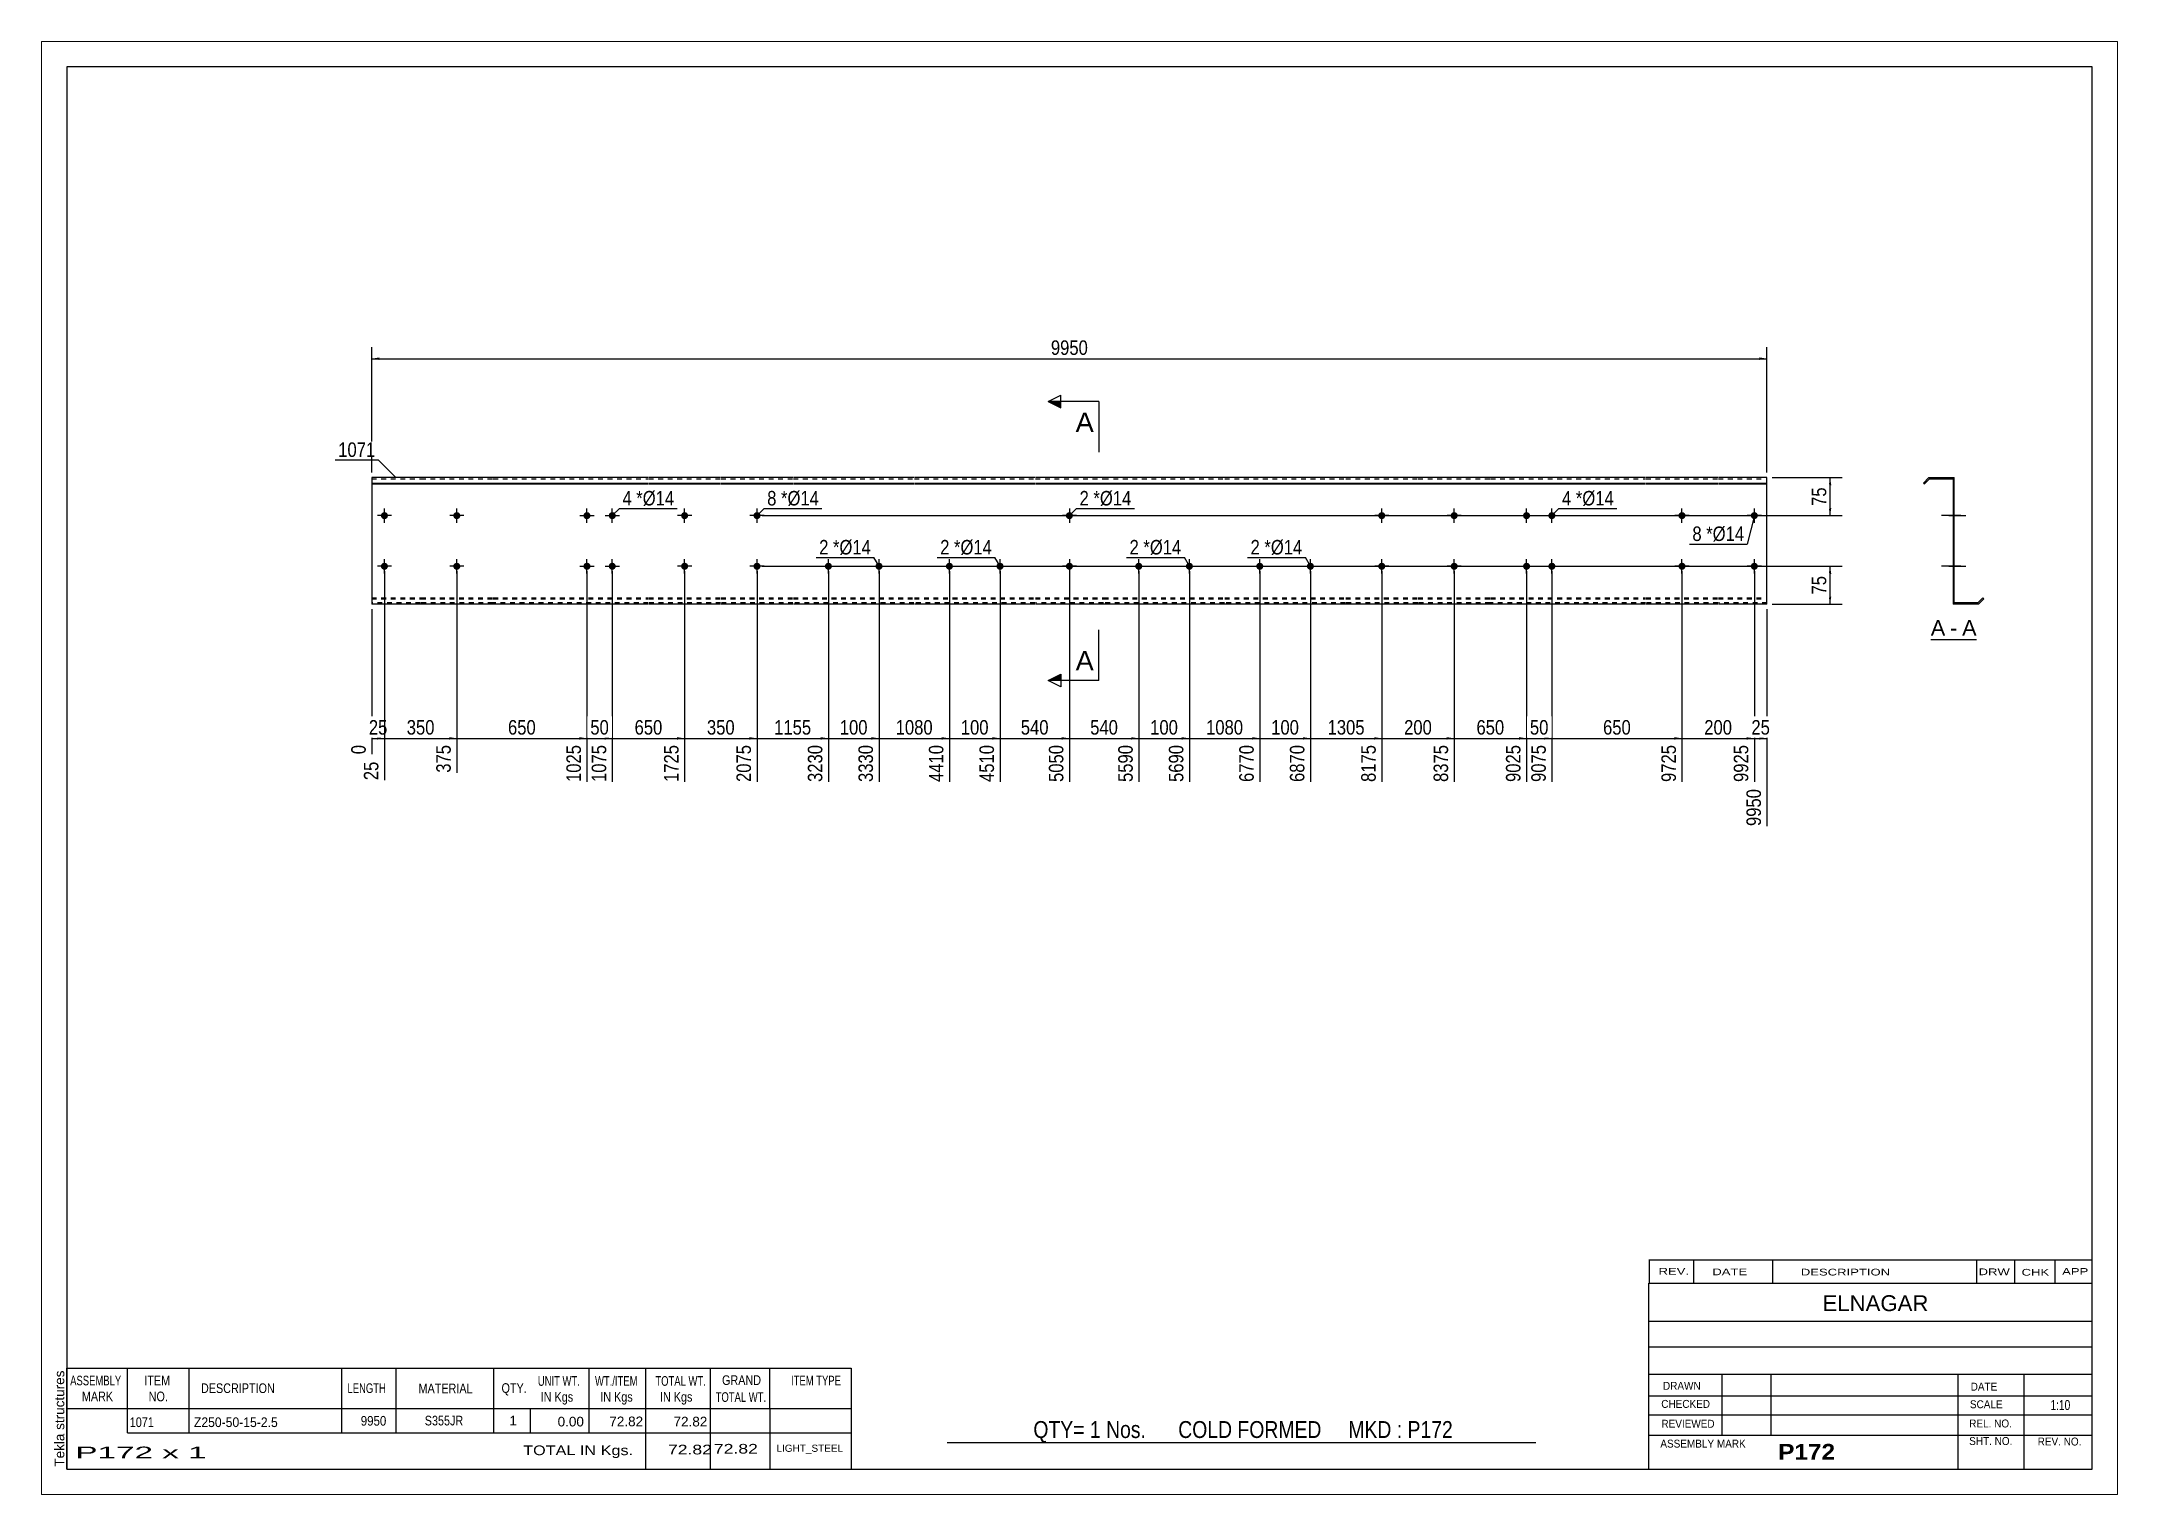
# Paper-space layout 'Layout1' of a CAD drawing. Header units: millimetres. Extents: x 0 to 410, y 0 to 287.
# The model-space entities are those that its viewports show. They can reach past a viewport. Long polylines and large blocks are cut down to what shows.
import ezdxf

# ---------------------------------------------------------------- set-up
doc = ezdxf.new("R2010")
doc.units = ezdxf.units.MM
doc.linetypes.add('DXK_LINE_DOT1', pattern=[1.8814, 0.9407, -0.9407])
doc.layers.add('Viewport layer', color=7, linetype='Continuous', plot=False)
doc.styles.add('Arial', font='ARIAL.TTF', dxfattribs={"height": 0.2})
doc.styles.add('Arial Bold', font='ARIALBD.TTF', dxfattribs={"height": 0.2})
doc.styles.add('Arial Narrow', font='ARIALN.TTF', dxfattribs={"height": 0.2})

# ---------------------------------------------------------------- blocks, each defined once
blk = doc.blocks.new('Unknown-629081834-1869')
at = {"color": 5, "linetype": 'Continuous'}
for p, q in [((339.77, 93.65), (-60.23, 93.65)), ((-60.23, 93.65), (-60.23, -183.35)), ((339.77, -183.35), (339.77, 93.65)), ((-60.23, -183.35), (339.77, -183.35))]:
    blk.add_line(p, q, dxfattribs=at)
at = {"color": 174, "linetype": 'Continuous', "style": 'Arial'}
blk.add_text('Tekla structures', height=1.9102, rotation=90, dxfattribs=at).set_placement((-60.73, -182.85))
blk = doc.blocks.new('Unknown-629081834-12 - 1239')
at = {"color": 7, "linetype": 'Continuous'}
blk.add_line((307.9, -19.45), (316.93, -19.45), dxfattribs=at)
at = {"color": 0, "linetype": 'Continuous'}
blk.add_wipeout([(310.74, -18.7), (310.74, -15.5), (307.9, -15.5), (307.9, -18.7)], dxfattribs=at)
blk.add_wipeout([(313.13, -18.7), (313.13, -15.5), (311.7, -15.5), (311.7, -18.7)], dxfattribs=at)
at = {"color": 96, "linetype": 'Continuous', "style": 'Arial'}
blk.add_text('A', height=3.06, dxfattribs=at).set_placement((307.9, -18.7))
at = {"color": 0, "linetype": 'Continuous'}
blk.add_wipeout([(316.93, -18.7), (316.93, -15.5), (314.09, -15.5), (314.09, -18.7)], dxfattribs=at)
at = {"color": 96, "linetype": 'Continuous', "style": 'Arial'}
for s, p in [('A', (314.09, -18.7)), ('-', (311.7, -18.7))]:
    blk.add_text(s, height=3.06, dxfattribs=at).set_placement(p)
blk = doc.blocks.new('Bolt-629081834-1223 - 1203')
at = {"linetype": 'Continuous'}
for points in [[(138.48, 5, -1), (137.08, 5, -1)], [(138.48, -5, -1), (137.08, -5, -1)]]:
    blk.add_hatch(color=3, dxfattribs=at).paths.add_polyline_path(points)
at = {"color": 3, "linetype": 'Continuous'}
for p, q in [((139.18, 5), (136.38, 5)), ((137.78, 6.4), (137.78, 3.6)), ((137.78, -3.6), (137.78, -6.4)), ((139.18, -5), (136.38, -5))]:
    blk.add_line(p, q, dxfattribs=at)
blk = doc.blocks.new('Part-629081834-1218 - 1203')
at = {"color": 2, "linetype": 'Continuous'}
for p, q in [((9.6, 12.5), (0, 12.5)), ((0, 12.5), (0, -12.5)), ((23.89, 12.5), (9.7, 12.5)), ((54.59, 12.5), (23.99, 12.5)), ((68.88, 12.5), (54.69, 12.5)), ((83.18, 12.5), (68.98, 12.5)), ((107.08, 12.5), (83.28, 12.5)), ((130.98, 12.5), (107.18, 12.5)), ((144.48, 12.5), (131.08, 12.5)), ((168.38, 12.5), (144.58, 12.5)), ((192.28, 12.5), (168.48, 12.5)), ((206.57, 12.5), (192.38, 12.5)), ((220.86, 12.5), (206.67, 12.5)), ((251.56, 12.5), (220.96, 12.5)), ((265.85, 12.5), (251.66, 12.5)), ((275.55, 12.5), (265.95, 12.5)), ((275.55, -12.5), (275.55, 12.5)), ((0, 11.44), (9.6, 11.44)), ((0, 11.26), (9.6, 11.26)), ((9.7, 11.44), (23.89, 11.44)), ((9.7, 11.26), (23.89, 11.26)), ((23.99, 11.44), (54.59, 11.44)), ((23.99, 11.26), (54.59, 11.26)), ((54.69, 11.44), (68.88, 11.44)), ((54.69, 11.26), (68.88, 11.26)), ((68.98, 11.44), (83.18, 11.44)), ((68.98, 11.26), (83.18, 11.26)), ((83.28, 11.44), (107.08, 11.44)), ((83.28, 11.26), (107.08, 11.26)), ((107.18, 11.44), (130.98, 11.44)), ((107.18, 11.26), (130.98, 11.26)), ((131.08, 11.44), (144.48, 11.44)), ((131.08, 11.26), (144.48, 11.26)), ((144.58, 11.44), (168.38, 11.44)), ((144.58, 11.26), (168.38, 11.26)), ((168.48, 11.44), (192.28, 11.44)), ((168.48, 11.26), (192.28, 11.26)), ((192.38, 11.44), (206.57, 11.44)), ((192.38, 11.26), (206.57, 11.26)), ((206.67, 11.44), (220.86, 11.44)), ((206.67, 11.26), (220.86, 11.26)), ((220.96, 11.44), (251.56, 11.44)), ((220.96, 11.26), (251.56, 11.26)), ((251.66, 11.44), (265.85, 11.44)), ((251.66, 11.26), (265.85, 11.26)), ((265.95, 11.44), (275.55, 11.44)), ((265.95, 11.26), (275.55, 11.26)), ((9.6, -12.5), (0, -12.5)), ((23.89, -12.5), (9.7, -12.5)), ((54.59, -12.5), (23.99, -12.5)), ((68.88, -12.5), (54.69, -12.5)), ((83.18, -12.5), (68.98, -12.5)), ((107.08, -12.5), (83.28, -12.5)), ((130.98, -12.5), (107.18, -12.5)), ((144.48, -12.5), (131.08, -12.5)), ((168.38, -12.5), (144.58, -12.5)), ((192.28, -12.5), (168.48, -12.5)), ((206.57, -12.5), (192.38, -12.5)), ((220.86, -12.5), (206.67, -12.5)), ((251.56, -12.5), (220.96, -12.5)), ((265.85, -12.5), (251.66, -12.5)), ((275.55, -12.5), (265.95, -12.5))]:
    blk.add_line(p, q, dxfattribs=at)
at = {"color": 7, "linetype": 'DXK_LINE_DOT1'}
for p, q in [((0, 12.25), (9.6, 12.25)), ((9.7, 12.25), (23.89, 12.25)), ((23.99, 12.25), (54.59, 12.25)), ((54.69, 12.25), (68.88, 12.25)), ((68.98, 12.25), (83.18, 12.25)), ((83.28, 12.25), (107.08, 12.25)), ((107.18, 12.25), (130.98, 12.25)), ((131.08, 12.25), (144.48, 12.25)), ((144.58, 12.25), (168.38, 12.25)), ((168.48, 12.25), (192.28, 12.25)), ((192.38, 12.25), (206.57, 12.25)), ((206.67, 12.25), (220.86, 12.25)), ((220.96, 12.25), (251.56, 12.25)), ((251.66, 12.25), (265.85, 12.25)), ((265.95, 12.25), (275.55, 12.25)), ((0, -11.26), (9.6, -11.26)), ((0, -11.44), (9.6, -11.44)), ((9.6, -12.25), (0, -12.25)), ((9.7, -11.26), (23.89, -11.26)), ((9.7, -11.44), (23.89, -11.44)), ((23.89, -12.25), (9.7, -12.25)), ((23.99, -11.26), (54.59, -11.26)), ((23.99, -11.44), (54.59, -11.44)), ((54.59, -12.25), (23.99, -12.25)), ((54.69, -11.26), (68.88, -11.26)), ((54.69, -11.44), (68.88, -11.44)), ((68.88, -12.25), (54.69, -12.25)), ((68.98, -11.26), (83.18, -11.26)), ((68.98, -11.44), (83.18, -11.44)), ((83.18, -12.25), (68.98, -12.25)), ((83.28, -11.26), (107.08, -11.26)), ((83.28, -11.44), (107.08, -11.44)), ((107.08, -12.25), (83.28, -12.25)), ((107.18, -11.26), (130.98, -11.26)), ((107.18, -11.44), (130.98, -11.44)), ((130.98, -12.25), (107.18, -12.25)), ((131.08, -11.26), (144.48, -11.26)), ((131.08, -11.44), (144.48, -11.44)), ((144.48, -12.25), (131.08, -12.25)), ((144.58, -11.26), (168.38, -11.26)), ((144.58, -11.44), (168.38, -11.44)), ((168.38, -12.25), (144.58, -12.25)), ((168.48, -11.26), (192.28, -11.26)), ((168.48, -11.44), (192.28, -11.44)), ((192.28, -12.25), (168.48, -12.25)), ((192.38, -11.26), (206.57, -11.26)), ((192.38, -11.44), (206.57, -11.44)), ((206.57, -12.25), (192.38, -12.25)), ((206.67, -11.26), (220.86, -11.26)), ((206.67, -11.44), (220.86, -11.44)), ((220.86, -12.25), (206.67, -12.25)), ((220.96, -11.26), (251.56, -11.26)), ((220.96, -11.44), (251.56, -11.44)), ((251.56, -12.25), (220.96, -12.25)), ((251.66, -11.26), (265.85, -11.26)), ((251.66, -11.44), (265.85, -11.44)), ((265.85, -12.25), (251.66, -12.25)), ((265.95, -11.26), (275.55, -11.26)), ((265.95, -11.44), (275.55, -11.44)), ((275.55, -12.25), (265.95, -12.25))]:
    blk.add_line(p, q, dxfattribs=at)
blk = doc.blocks.new('Bolt-629081834-1219 - 1203')
at = {"linetype": 'Continuous'}
for points in [[(198.77, 5, -1), (200.17, 5, -1)], [(272.35, 5, -1), (273.75, 5, -1)]]:
    blk.add_hatch(color=3, dxfattribs=at).paths.add_polyline_path(points)
at = {"color": 3, "linetype": 'Continuous'}
for p, q in [((200.87, 5), (198.07, 5)), ((199.47, 3.6), (199.47, 6.4)), ((274.45, 5), (271.65, 5)), ((273.05, 3.6), (273.05, 6.4))]:
    blk.add_line(p, q, dxfattribs=at)
blk = doc.blocks.new('Bolt-629081834-1220 - 1203')
at = {"linetype": 'Continuous'}
for points in [[(198.77, -5, -1), (200.17, -5, -1)], [(272.35, -5, -1), (273.75, -5, -1)]]:
    blk.add_hatch(color=3, dxfattribs=at).paths.add_polyline_path(points)
at = {"color": 3, "linetype": 'Continuous'}
for p, q in [((199.47, -6.4), (199.47, -3.6)), ((273.05, -6.4), (273.05, -3.6)), ((200.87, -5), (198.07, -5)), ((274.45, -5), (271.65, -5))]:
    blk.add_line(p, q, dxfattribs=at)
blk = doc.blocks.new('Bolt-629081834-1221 - 1203')
at = {"linetype": 'Continuous'}
for points in [[(1.8, 5, -1), (3.2, 5, -1)], [(75.38, 5, -1), (76.78, 5, -1)]]:
    blk.add_hatch(color=3, dxfattribs=at).paths.add_polyline_path(points)
at = {"color": 3, "linetype": 'Continuous'}
for p, q in [((3.9, 5), (1.1, 5)), ((2.5, 3.6), (2.5, 6.4)), ((77.48, 5), (74.68, 5)), ((76.08, 3.6), (76.08, 6.4))]:
    blk.add_line(p, q, dxfattribs=at)
blk = doc.blocks.new('Bolt-629081834-1222 - 1203')
at = {"linetype": 'Continuous'}
for points in [[(1.8, -5, -1), (3.2, -5, -1)], [(75.38, -5, -1), (76.78, -5, -1)]]:
    blk.add_hatch(color=3, dxfattribs=at).paths.add_polyline_path(points)
at = {"color": 3, "linetype": 'Continuous'}
for p, q in [((2.5, -6.4), (2.5, -3.6)), ((76.08, -6.4), (76.08, -3.6)), ((3.9, -5), (1.1, -5)), ((77.48, -5), (74.68, -5))]:
    blk.add_line(p, q, dxfattribs=at)
blk = doc.blocks.new('Bolt-629081834-1224 - 1203')
at = {"linetype": 'Continuous'}
for points in [[(227.36, 5, -1), (228.76, 5, -1)], [(232.36, 5, -1), (233.76, 5, -1)], [(227.36, -5, -1), (228.76, -5, -1)], [(232.36, -5, -1), (233.76, -5, -1)]]:
    blk.add_hatch(color=3, dxfattribs=at).paths.add_polyline_path(points)
at = {"color": 3, "linetype": 'Continuous'}
for p, q in [((226.66, 5), (229.46, 5)), ((228.06, 3.6), (228.06, 6.4)), ((231.66, 5), (234.46, 5)), ((233.06, 3.6), (233.06, 6.4)), ((228.06, -6.4), (228.06, -3.6)), ((233.06, -6.4), (233.06, -3.6)), ((226.66, -5), (229.46, -5)), ((231.66, -5), (234.46, -5))]:
    blk.add_line(p, q, dxfattribs=at)
blk = doc.blocks.new('Bolt-629081834-1225 - 1203')
at = {"linetype": 'Continuous'}
for points in [[(213.07, 5, -1), (214.47, 5, -1)], [(258.06, 5, -1), (259.46, 5, -1)]]:
    blk.add_hatch(color=3, dxfattribs=at).paths.add_polyline_path(points)
at = {"color": 3, "linetype": 'Continuous'}
for p, q in [((215.17, 5), (212.37, 5)), ((213.77, 3.6), (213.77, 6.4)), ((260.16, 5), (257.36, 5)), ((258.76, 3.6), (258.76, 6.4))]:
    blk.add_line(p, q, dxfattribs=at)
blk = doc.blocks.new('Bolt-629081834-1226 - 1203')
at = {"linetype": 'Continuous'}
for points in [[(213.07, -5, -1), (214.47, -5, -1)], [(258.06, -5, -1), (259.46, -5, -1)]]:
    blk.add_hatch(color=3, dxfattribs=at).paths.add_polyline_path(points)
at = {"color": 3, "linetype": 'Continuous'}
for p, q in [((213.77, -6.4), (213.77, -3.6)), ((258.76, -6.4), (258.76, -3.6)), ((215.17, -5), (212.37, -5)), ((260.16, -5), (257.36, -5))]:
    blk.add_line(p, q, dxfattribs=at)
blk = doc.blocks.new('Bolt-629081834-1227 - 1203')
at = {"linetype": 'Continuous'}
for points in [[(41.79, 5, -1), (43.19, 5, -1)], [(46.79, 5, -1), (48.19, 5, -1)], [(41.79, -5, -1), (43.19, -5, -1)], [(46.79, -5, -1), (48.19, -5, -1)]]:
    blk.add_hatch(color=3, dxfattribs=at).paths.add_polyline_path(points)
at = {"color": 3, "linetype": 'Continuous'}
for p, q in [((41.09, 5), (43.89, 5)), ((42.49, 3.6), (42.49, 6.4)), ((46.09, 5), (48.89, 5)), ((47.49, 3.6), (47.49, 6.4)), ((42.49, -6.4), (42.49, -3.6)), ((47.49, -6.4), (47.49, -3.6)), ((41.09, -5), (43.89, -5)), ((46.09, -5), (48.89, -5))]:
    blk.add_line(p, q, dxfattribs=at)
blk = doc.blocks.new('Bolt-629081834-1228 - 1203')
at = {"linetype": 'Continuous'}
for points in [[(16.09, 5, -1), (17.49, 5, -1)], [(61.08, 5, -1), (62.48, 5, -1)]]:
    blk.add_hatch(color=3, dxfattribs=at).paths.add_polyline_path(points)
at = {"color": 3, "linetype": 'Continuous'}
for p, q in [((18.19, 5), (15.39, 5)), ((16.79, 3.6), (16.79, 6.4)), ((63.18, 5), (60.38, 5)), ((61.78, 3.6), (61.78, 6.4))]:
    blk.add_line(p, q, dxfattribs=at)
blk = doc.blocks.new('Bolt-629081834-1229 - 1203')
at = {"linetype": 'Continuous'}
for points in [[(16.09, -5, -1), (17.49, -5, -1)], [(61.08, -5, -1), (62.48, -5, -1)]]:
    blk.add_hatch(color=3, dxfattribs=at).paths.add_polyline_path(points)
at = {"color": 3, "linetype": 'Continuous'}
for p, q in [((16.79, -6.4), (16.79, -3.6)), ((61.78, -6.4), (61.78, -3.6)), ((18.19, -5), (15.39, -5)), ((63.18, -5), (60.38, -5))]:
    blk.add_line(p, q, dxfattribs=at)
blk = doc.blocks.new('Bolt-629081834-1230 - 1203')
at = {"linetype": 'Continuous'}
for points in [[(90.18, -4.3, -1), (90.18, -5.7, -1)], [(100.18, -4.3, -1), (100.18, -5.7, -1)]]:
    blk.add_hatch(color=3, dxfattribs=at).paths.add_polyline_path(points)
at = {"color": 3, "linetype": 'Continuous'}
for p, q in [((90.18, -6.4), (90.18, -3.6)), ((100.18, -6.4), (100.18, -3.6)), ((88.78, -5), (91.58, -5)), ((98.78, -5), (101.58, -5))]:
    blk.add_line(p, q, dxfattribs=at)
blk = doc.blocks.new('Bolt-629081834-1231 - 1203')
at = {"linetype": 'Continuous'}
for points in [[(114.08, -4.3, -1), (114.08, -5.7, -1)], [(124.08, -4.3, -1), (124.08, -5.7, -1)]]:
    blk.add_hatch(color=3, dxfattribs=at).paths.add_polyline_path(points)
at = {"color": 3, "linetype": 'Continuous'}
for p, q in [((114.08, -6.4), (114.08, -3.6)), ((124.08, -6.4), (124.08, -3.6)), ((112.68, -5), (115.48, -5)), ((122.68, -5), (125.48, -5))]:
    blk.add_line(p, q, dxfattribs=at)
blk = doc.blocks.new('Bolt-629081834-1232 - 1203')
at = {"linetype": 'Continuous'}
for points in [[(151.48, -4.3, -1), (151.48, -5.7, -1)], [(161.48, -4.3, -1), (161.48, -5.7, -1)]]:
    blk.add_hatch(color=3, dxfattribs=at).paths.add_polyline_path(points)
at = {"color": 3, "linetype": 'Continuous'}
for p, q in [((151.48, -6.4), (151.48, -3.6)), ((161.48, -6.4), (161.48, -3.6)), ((150.08, -5), (152.88, -5)), ((160.08, -5), (162.88, -5))]:
    blk.add_line(p, q, dxfattribs=at)
blk = doc.blocks.new('Bolt-629081834-1233 - 1203')
at = {"linetype": 'Continuous'}
for points in [[(175.38, -4.3, -1), (175.38, -5.7, -1)], [(185.38, -4.3, -1), (185.38, -5.7, -1)]]:
    blk.add_hatch(color=3, dxfattribs=at).paths.add_polyline_path(points)
at = {"color": 3, "linetype": 'Continuous'}
for p, q in [((175.38, -6.4), (175.38, -3.6)), ((185.38, -6.4), (185.38, -3.6)), ((173.98, -5), (176.78, -5)), ((183.98, -5), (186.78, -5))]:
    blk.add_line(p, q, dxfattribs=at)
blk = doc.blocks.new('Part-629081834-1241 - 1239')
at = {"color": 2, "linetype": 'Continuous'}
for p, q in [((307.54, 12.5), (306.48, 11.44)), ((307.54, 12.5), (312.54, 12.5)), ((312.54, -12.25), (312.54, 12.5)), ((306.48, 11.44), (306.66, 11.26)), ((307.64, 12.25), (306.66, 11.26)), ((307.64, 12.25), (312.29, 12.25)), ((312.29, 12.25), (312.29, -12.5)), ((317.19, -12.25), (312.54, -12.25)), ((317.19, -12.25), (318.17, -11.26)), ((317.29, -12.5), (318.35, -11.44)), ((318.35, -11.44), (318.17, -11.26)), ((317.29, -12.5), (312.29, -12.5))]:
    blk.add_line(p, q, dxfattribs=at)
blk = doc.blocks.new('Bolt-629081834-1242 - 1239')
at = {"linetype": 'Continuous'}
blk.add_hatch(color=3, dxfattribs=at).paths.add_polyline_path([(312.29, 5.7), (312.29, 4.3), (312.54, 4.3), (312.54, 5.7)])
blk.add_hatch(color=3, dxfattribs=at).paths.add_polyline_path([(312.29, 5.7), (312.29, 4.3), (312.54, 4.3), (312.54, 5.7)])
at = {"color": 3, "linetype": 'Continuous'}
for p, q in [((311.49, 5), (314.79, 5)), ((311.49, 5), (314.79, 5)), ((312.29, 5.7), (312.54, 5.7)), ((312.29, 5.7), (312.54, 5.7)), ((312.29, 4.3), (312.54, 4.3)), ((312.29, 4.3), (312.54, 4.3))]:
    blk.add_line(p, q, dxfattribs=at)
blk = doc.blocks.new('Bolt-629081834-1243 - 1239')
at = {"linetype": 'Continuous'}
blk.add_hatch(color=3, dxfattribs=at).paths.add_polyline_path([(312.29, -4.3), (312.29, -5.7), (312.54, -5.7), (312.54, -4.3)])
blk.add_hatch(color=3, dxfattribs=at).paths.add_polyline_path([(312.29, -4.3), (312.29, -5.7), (312.54, -5.7), (312.54, -4.3)])
at = {"color": 3, "linetype": 'Continuous'}
for p, q in [((311.49, -5), (314.79, -5)), ((311.49, -5), (314.79, -5)), ((312.29, -4.3), (312.54, -4.3)), ((312.29, -4.3), (312.54, -4.3)), ((312.29, -5.7), (312.54, -5.7)), ((312.29, -5.7), (312.54, -5.7))]:
    blk.add_line(p, q, dxfattribs=at)
blk = doc.blocks.new('Bolt-629081834-1244 - 1239')
at = {"linetype": 'Continuous'}
blk.add_hatch(color=3, dxfattribs=at).paths.add_polyline_path([(312.29, 5.7), (312.29, 4.3), (312.54, 4.3), (312.54, 5.7)])
blk.add_hatch(color=3, dxfattribs=at).paths.add_polyline_path([(312.29, 5.7), (312.29, 4.3), (312.54, 4.3), (312.54, 5.7)])
at = {"color": 3, "linetype": 'Continuous'}
for p, q in [((311.49, 5), (314.79, 5)), ((311.49, 5), (314.79, 5)), ((312.29, 5.7), (312.54, 5.7)), ((312.29, 5.7), (312.54, 5.7)), ((312.29, 4.3), (312.54, 4.3)), ((312.29, 4.3), (312.54, 4.3))]:
    blk.add_line(p, q, dxfattribs=at)
blk = doc.blocks.new('Bolt-629081834-1245 - 1239')
at = {"linetype": 'Continuous'}
blk.add_hatch(color=3, dxfattribs=at).paths.add_polyline_path([(312.29, -4.3), (312.29, -5.7), (312.54, -5.7), (312.54, -4.3)])
blk.add_hatch(color=3, dxfattribs=at).paths.add_polyline_path([(312.29, -4.3), (312.29, -5.7), (312.54, -5.7), (312.54, -4.3)])
at = {"color": 3, "linetype": 'Continuous'}
for p, q in [((311.49, -5), (314.79, -5)), ((311.49, -5), (314.79, -5)), ((312.29, -4.3), (312.54, -4.3)), ((312.29, -4.3), (312.54, -4.3)), ((312.29, -5.7), (312.54, -5.7)), ((312.29, -5.7), (312.54, -5.7))]:
    blk.add_line(p, q, dxfattribs=at)
blk = doc.blocks.new('Bolt-629081834-1246 - 1239')
at = {"linetype": 'Continuous'}
for points in [[(312.54, 4.3), (312.54, 5.7), (312.29, 5.7), (312.29, 4.3)], [(312.54, -5.7), (312.54, -4.3), (312.29, -4.3), (312.29, -5.7)]]:
    blk.add_hatch(color=3, dxfattribs=at).paths.add_polyline_path(points)
at = {"color": 3, "linetype": 'Continuous'}
for p, q in [((312.54, 5), (310.29, 5)), ((312.54, 5.7), (312.29, 5.7)), ((312.54, 4.3), (312.29, 4.3)), ((312.54, -5), (310.29, -5)), ((312.54, -4.3), (312.29, -4.3)), ((312.54, -5.7), (312.29, -5.7))]:
    blk.add_line(p, q, dxfattribs=at)
blk = doc.blocks.new('Bolt-629081834-1247 - 1239')
at = {"linetype": 'Continuous'}
for points in [[(312.29, 5.7), (312.29, 4.3), (312.54, 4.3), (312.54, 5.7)], [(312.29, 5.7), (312.29, 4.3), (312.54, 4.3), (312.54, 5.7)], [(312.29, -4.3), (312.29, -5.7), (312.54, -5.7), (312.54, -4.3)], [(312.29, -4.3), (312.29, -5.7), (312.54, -5.7), (312.54, -4.3)]]:
    blk.add_hatch(color=3, dxfattribs=at).paths.add_polyline_path(points)
at = {"color": 3, "linetype": 'Continuous'}
for p, q in [((313.84, 5), (310.04, 5)), ((313.84, 5), (310.04, 5)), ((312.54, 5.7), (312.29, 5.7)), ((312.54, 5.7), (312.29, 5.7)), ((312.54, 4.3), (312.29, 4.3)), ((312.54, 4.3), (312.29, 4.3)), ((313.84, -5), (310.04, -5)), ((313.84, -5), (310.04, -5)), ((312.54, -4.3), (312.29, -4.3)), ((312.54, -4.3), (312.29, -4.3)), ((312.54, -5.7), (312.29, -5.7)), ((312.54, -5.7), (312.29, -5.7))]:
    blk.add_line(p, q, dxfattribs=at)
blk = doc.blocks.new('Bolt-629081834-1248 - 1239')
at = {"linetype": 'Continuous'}
blk.add_hatch(color=3, dxfattribs=at).paths.add_polyline_path([(312.29, 5.7), (312.29, 4.3), (312.54, 4.3), (312.54, 5.7)])
blk.add_hatch(color=3, dxfattribs=at).paths.add_polyline_path([(312.29, 5.7), (312.29, 4.3), (312.54, 4.3), (312.54, 5.7)])
at = {"color": 3, "linetype": 'Continuous'}
for p, q in [((311.49, 5), (314.79, 5)), ((311.49, 5), (314.79, 5)), ((312.29, 5.7), (312.54, 5.7)), ((312.29, 5.7), (312.54, 5.7)), ((312.29, 4.3), (312.54, 4.3)), ((312.29, 4.3), (312.54, 4.3))]:
    blk.add_line(p, q, dxfattribs=at)
blk = doc.blocks.new('Bolt-629081834-1249 - 1239')
at = {"linetype": 'Continuous'}
blk.add_hatch(color=3, dxfattribs=at).paths.add_polyline_path([(312.29, -4.3), (312.29, -5.7), (312.54, -5.7), (312.54, -4.3)])
blk.add_hatch(color=3, dxfattribs=at).paths.add_polyline_path([(312.29, -4.3), (312.29, -5.7), (312.54, -5.7), (312.54, -4.3)])
at = {"color": 3, "linetype": 'Continuous'}
for p, q in [((311.49, -5), (314.79, -5)), ((311.49, -5), (314.79, -5)), ((312.29, -4.3), (312.54, -4.3)), ((312.29, -4.3), (312.54, -4.3)), ((312.29, -5.7), (312.54, -5.7)), ((312.29, -5.7), (312.54, -5.7))]:
    blk.add_line(p, q, dxfattribs=at)
blk = doc.blocks.new('Bolt-629081834-1250 - 1239')
at = {"linetype": 'Continuous'}
for points in [[(312.29, 5.7), (312.29, 4.3), (312.54, 4.3), (312.54, 5.7)], [(312.29, 5.7), (312.29, 4.3), (312.54, 4.3), (312.54, 5.7)], [(312.29, -4.3), (312.29, -5.7), (312.54, -5.7), (312.54, -4.3)], [(312.29, -4.3), (312.29, -5.7), (312.54, -5.7), (312.54, -4.3)]]:
    blk.add_hatch(color=3, dxfattribs=at).paths.add_polyline_path(points)
at = {"color": 3, "linetype": 'Continuous'}
for p, q in [((313.84, 5), (310.04, 5)), ((313.84, 5), (310.04, 5)), ((312.54, 5.7), (312.29, 5.7)), ((312.54, 5.7), (312.29, 5.7)), ((312.54, 4.3), (312.29, 4.3)), ((312.54, 4.3), (312.29, 4.3)), ((313.84, -5), (310.04, -5)), ((313.84, -5), (310.04, -5)), ((312.54, -4.3), (312.29, -4.3)), ((312.54, -4.3), (312.29, -4.3)), ((312.54, -5.7), (312.29, -5.7)), ((312.54, -5.7), (312.29, -5.7))]:
    blk.add_line(p, q, dxfattribs=at)
blk = doc.blocks.new('Bolt-629081834-1251 - 1239')
at = {"linetype": 'Continuous'}
blk.add_hatch(color=3, dxfattribs=at).paths.add_polyline_path([(312.29, 5.7), (312.29, 4.3), (312.54, 4.3), (312.54, 5.7)])
blk.add_hatch(color=3, dxfattribs=at).paths.add_polyline_path([(312.29, 5.7), (312.29, 4.3), (312.54, 4.3), (312.54, 5.7)])
at = {"color": 3, "linetype": 'Continuous'}
for p, q in [((311.49, 5), (314.79, 5)), ((311.49, 5), (314.79, 5)), ((312.29, 5.7), (312.54, 5.7)), ((312.29, 5.7), (312.54, 5.7)), ((312.29, 4.3), (312.54, 4.3)), ((312.29, 4.3), (312.54, 4.3))]:
    blk.add_line(p, q, dxfattribs=at)
blk = doc.blocks.new('Bolt-629081834-1252 - 1239')
at = {"linetype": 'Continuous'}
blk.add_hatch(color=3, dxfattribs=at).paths.add_polyline_path([(312.29, -4.3), (312.29, -5.7), (312.54, -5.7), (312.54, -4.3)])
blk.add_hatch(color=3, dxfattribs=at).paths.add_polyline_path([(312.29, -4.3), (312.29, -5.7), (312.54, -5.7), (312.54, -4.3)])
at = {"color": 3, "linetype": 'Continuous'}
for p, q in [((311.49, -5), (314.79, -5)), ((311.49, -5), (314.79, -5)), ((312.29, -4.3), (312.54, -4.3)), ((312.29, -4.3), (312.54, -4.3)), ((312.29, -5.7), (312.54, -5.7)), ((312.29, -5.7), (312.54, -5.7))]:
    blk.add_line(p, q, dxfattribs=at)
blk = doc.blocks.new('Bolt-629081834-1253 - 1239')
at = {"linetype": 'Continuous'}
blk.add_hatch(color=3, dxfattribs=at).paths.add_polyline_path([(312.54, -5.7), (312.54, -4.3), (312.29, -4.3), (312.29, -5.7)])
blk.add_hatch(color=3, dxfattribs=at).paths.add_polyline_path([(312.54, -5.7), (312.54, -4.3), (312.29, -4.3), (312.29, -5.7)])
at = {"color": 3, "linetype": 'Continuous'}
for p, q in [((311.54, -5), (314.29, -5)), ((311.54, -5), (314.29, -5)), ((312.29, -4.3), (312.54, -4.3)), ((312.29, -4.3), (312.54, -4.3)), ((312.29, -5.7), (312.54, -5.7)), ((312.29, -5.7), (312.54, -5.7))]:
    blk.add_line(p, q, dxfattribs=at)
blk = doc.blocks.new('Bolt-629081834-1254 - 1239')
at = {"linetype": 'Continuous'}
blk.add_hatch(color=3, dxfattribs=at).paths.add_polyline_path([(312.54, -5.7), (312.54, -4.3), (312.29, -4.3), (312.29, -5.7)])
blk.add_hatch(color=3, dxfattribs=at).paths.add_polyline_path([(312.54, -5.7), (312.54, -4.3), (312.29, -4.3), (312.29, -5.7)])
at = {"color": 3, "linetype": 'Continuous'}
for p, q in [((311.54, -5), (314.29, -5)), ((311.54, -5), (314.29, -5)), ((312.29, -4.3), (312.54, -4.3)), ((312.29, -4.3), (312.54, -4.3)), ((312.29, -5.7), (312.54, -5.7)), ((312.29, -5.7), (312.54, -5.7))]:
    blk.add_line(p, q, dxfattribs=at)
blk = doc.blocks.new('Bolt-629081834-1255 - 1239')
at = {"linetype": 'Continuous'}
blk.add_hatch(color=3, dxfattribs=at).paths.add_polyline_path([(312.54, -5.7), (312.54, -4.3), (312.29, -4.3), (312.29, -5.7)])
blk.add_hatch(color=3, dxfattribs=at).paths.add_polyline_path([(312.54, -5.7), (312.54, -4.3), (312.29, -4.3), (312.29, -5.7)])
at = {"color": 3, "linetype": 'Continuous'}
for p, q in [((311.54, -5), (314.29, -5)), ((311.54, -5), (314.29, -5)), ((312.29, -4.3), (312.54, -4.3)), ((312.29, -4.3), (312.54, -4.3)), ((312.29, -5.7), (312.54, -5.7)), ((312.29, -5.7), (312.54, -5.7))]:
    blk.add_line(p, q, dxfattribs=at)
blk = doc.blocks.new('Bolt-629081834-1256 - 1239')
at = {"linetype": 'Continuous'}
blk.add_hatch(color=3, dxfattribs=at).paths.add_polyline_path([(312.54, -5.7), (312.54, -4.3), (312.29, -4.3), (312.29, -5.7)])
blk.add_hatch(color=3, dxfattribs=at).paths.add_polyline_path([(312.54, -5.7), (312.54, -4.3), (312.29, -4.3), (312.29, -5.7)])
at = {"color": 3, "linetype": 'Continuous'}
for p, q in [((311.54, -5), (314.29, -5)), ((311.54, -5), (314.29, -5)), ((312.29, -4.3), (312.54, -4.3)), ((312.29, -4.3), (312.54, -4.3)), ((312.29, -5.7), (312.54, -5.7)), ((312.29, -5.7), (312.54, -5.7))]:
    blk.add_line(p, q, dxfattribs=at)
blk = doc.blocks.new('StraightDimension-629081834-1279 - 1203')
at = {"linetype": 'Continuous'}
blk.add_hatch(color=7, dxfattribs=at).paths.add_polyline_path([(271.55, -38.75), (273.05, -39), (271.55, -39.25)])
at = {"color": 7, "linetype": 'Continuous'}
for p, q in [((258.76, -6), (258.76, -47.61)), ((273.05, -6), (273.05, -47.61)), ((258.76, -39), (273.05, -39))]:
    blk.add_line(p, q, dxfattribs=at)
at = {"color": 0}
blk.add_wipeout([(269.25, -38.85), (269.25, -34.65), (262.56, -34.65), (262.56, -38.85)], dxfattribs=at)
at = {"color": 0, "linetype": 'Continuous'}
blk.add_wipeout([(272.45, -39.7), (268.25, -39.7), (268.25, -48.21), (272.45, -48.21)], dxfattribs=at)
at = {"color": 3, "style": 'Arial Narrow'}
blk.add_text('200', height=2.863, dxfattribs=at).set_placement((263.16, -38.25))
at = {"color": 3, "linetype": 'Continuous', "style": 'Arial Narrow'}
blk.add_text('9925', height=2.863, rotation=90.0002, dxfattribs=at).set_placement((271.85, -47.61))
blk = doc.blocks.new('StraightDimension-629081834-1289 - 1203')
at = {"linetype": 'Continuous'}
blk.add_hatch(color=7, dxfattribs=at).paths.add_polyline_path([(136.28, -38.75), (137.78, -39), (136.28, -39.25)])
at = {"color": 7, "linetype": 'Continuous'}
for p, q in [((124.08, -6), (124.08, -47.61)), ((137.78, -6), (137.78, -47.61)), ((124.08, -39), (137.78, -39))]:
    blk.add_line(p, q, dxfattribs=at)
at = {"color": 0}
blk.add_wipeout([(134.27, -38.85), (134.27, -34.65), (127.58, -34.65), (127.58, -38.85)], dxfattribs=at)
at = {"color": 0, "linetype": 'Continuous'}
blk.add_wipeout([(137.18, -39.7), (132.98, -39.7), (132.98, -48.21), (137.18, -48.21)], dxfattribs=at)
at = {"color": 3, "style": 'Arial Narrow'}
blk.add_text('540', height=2.863, dxfattribs=at).set_placement((128.18, -38.25))
at = {"color": 3, "linetype": 'Continuous', "style": 'Arial Narrow'}
blk.add_text('5050', height=2.863, rotation=90.0002, dxfattribs=at).set_placement((136.58, -47.61))
blk = doc.blocks.new('StraightDimension-629081834-1284 - 1203')
at = {"linetype": 'Continuous'}
blk.add_hatch(color=7, dxfattribs=at).paths.add_polyline_path([(197.97, -38.75), (199.47, -39), (197.97, -39.25)])
at = {"color": 7, "linetype": 'Continuous'}
for p, q in [((185.38, -6), (185.38, -47.61)), ((199.47, -6), (199.47, -47.61)), ((185.38, -39), (199.47, -39))]:
    blk.add_line(p, q, dxfattribs=at)
at = {"color": 0}
blk.add_wipeout([(196.68, -38.85), (196.68, -34.65), (188.17, -34.65), (188.17, -38.85)], dxfattribs=at)
at = {"color": 0, "linetype": 'Continuous'}
blk.add_wipeout([(198.87, -39.7), (194.67, -39.7), (194.67, -48.21), (198.87, -48.21)], dxfattribs=at)
at = {"color": 3, "style": 'Arial Narrow'}
blk.add_text('1305', height=2.863, dxfattribs=at).set_placement((188.77, -38.25))
at = {"color": 3, "linetype": 'Continuous', "style": 'Arial Narrow'}
blk.add_text('8175', height=2.863, rotation=90.0002, dxfattribs=at).set_placement((198.27, -47.61))
blk = doc.blocks.new('StraightDimension-629081834-1283 - 1203')
at = {"linetype": 'Continuous'}
blk.add_hatch(color=7, dxfattribs=at).paths.add_polyline_path([(212.27, -38.75), (213.77, -39), (212.27, -39.25)])
at = {"color": 7, "linetype": 'Continuous'}
for p, q in [((199.47, -6), (199.47, -47.61)), ((213.77, -6), (213.77, -47.61)), ((199.47, -39), (213.77, -39))]:
    blk.add_line(p, q, dxfattribs=at)
at = {"color": 0}
blk.add_wipeout([(209.96, -38.85), (209.96, -34.65), (203.28, -34.65), (203.28, -38.85)], dxfattribs=at)
at = {"color": 0, "linetype": 'Continuous'}
blk.add_wipeout([(213.17, -39.7), (208.97, -39.7), (208.97, -48.21), (213.17, -48.21)], dxfattribs=at)
at = {"color": 3, "style": 'Arial Narrow'}
blk.add_text('200', height=2.863, dxfattribs=at).set_placement((203.88, -38.25))
at = {"color": 3, "linetype": 'Continuous', "style": 'Arial Narrow'}
blk.add_text('8375', height=2.863, rotation=90.0002, dxfattribs=at).set_placement((212.57, -47.61))
blk = doc.blocks.new('StraightDimension-629081834-1293 - 1203')
at = {"linetype": 'Continuous'}
blk.add_hatch(color=7, dxfattribs=at).paths.add_polyline_path([(88.68, -38.75), (90.18, -39), (88.68, -39.25)])
at = {"color": 7, "linetype": 'Continuous'}
for p, q in [((76.08, -6), (76.08, -47.61)), ((90.18, -6), (90.18, -47.61)), ((76.08, -39), (90.18, -39))]:
    blk.add_line(p, q, dxfattribs=at)
at = {"color": 0}
blk.add_wipeout([(87.38, -38.85), (87.38, -34.65), (78.87, -34.65), (78.87, -38.85)], dxfattribs=at)
at = {"color": 0, "linetype": 'Continuous'}
blk.add_wipeout([(89.58, -39.7), (85.38, -39.7), (85.38, -48.21), (89.58, -48.21)], dxfattribs=at)
at = {"color": 3, "style": 'Arial Narrow'}
blk.add_text('1155', height=2.863, dxfattribs=at).set_placement((79.47, -38.25))
at = {"color": 3, "linetype": 'Continuous', "style": 'Arial Narrow'}
blk.add_text('3230', height=2.863, rotation=90.0002, dxfattribs=at).set_placement((88.98, -47.61))
blk = doc.blocks.new('StraightDimension-629081834-1282 - 1203')
at = {"linetype": 'Continuous'}
blk.add_hatch(color=7, dxfattribs=at).paths.add_polyline_path([(226.56, -38.75), (228.06, -39), (226.56, -39.25)])
at = {"color": 7, "linetype": 'Continuous'}
for p, q in [((213.77, -6), (213.77, -47.61)), ((228.06, -6), (228.06, -47.61)), ((213.77, -39), (228.06, -39))]:
    blk.add_line(p, q, dxfattribs=at)
at = {"color": 0}
blk.add_wipeout([(224.26, -38.85), (224.26, -34.65), (217.57, -34.65), (217.57, -38.85)], dxfattribs=at)
at = {"color": 0, "linetype": 'Continuous'}
blk.add_wipeout([(227.46, -39.7), (223.26, -39.7), (223.26, -48.21), (227.46, -48.21)], dxfattribs=at)
at = {"color": 3, "style": 'Arial Narrow'}
blk.add_text('650', height=2.863, dxfattribs=at).set_placement((218.17, -38.25))
at = {"color": 3, "linetype": 'Continuous', "style": 'Arial Narrow'}
blk.add_text('9025', height=2.863, rotation=90.0002, dxfattribs=at).set_placement((226.86, -47.61))
blk = doc.blocks.new('StraightDimension-629081834-1297 - 1203')
at = {"linetype": 'Continuous'}
blk.add_hatch(color=7, dxfattribs=at).paths.add_polyline_path([(40.99, -38.75), (42.49, -39), (40.99, -39.25)])
at = {"color": 7, "linetype": 'Continuous'}
for p, q in [((16.79, -6), (16.79, -45.78)), ((42.49, -6), (42.49, -47.61)), ((16.79, -39), (42.49, -39))]:
    blk.add_line(p, q, dxfattribs=at)
at = {"color": 0}
blk.add_wipeout([(32.98, -38.85), (32.98, -34.65), (26.3, -34.65), (26.3, -38.85)], dxfattribs=at)
at = {"color": 0, "linetype": 'Continuous'}
blk.add_wipeout([(41.89, -39.7), (37.69, -39.7), (37.69, -48.21), (41.89, -48.21)], dxfattribs=at)
at = {"color": 3, "style": 'Arial Narrow'}
blk.add_text('650', height=2.863, dxfattribs=at).set_placement((26.9, -38.25))
at = {"color": 3, "linetype": 'Continuous', "style": 'Arial Narrow'}
blk.add_text('1025', height=2.863, rotation=90.0002, dxfattribs=at).set_placement((41.29, -47.61))
blk = doc.blocks.new('StraightDimension-629081834-1292 - 1203')
at = {"linetype": 'Continuous'}
blk.add_hatch(color=7, dxfattribs=at).paths.add_polyline_path([(98.68, -38.75), (100.18, -39), (98.68, -39.25)])
at = {"color": 7, "linetype": 'Continuous'}
for p, q in [((90.18, -6), (90.18, -47.61)), ((100.18, -6), (100.18, -47.61)), ((90.18, -39), (100.18, -39))]:
    blk.add_line(p, q, dxfattribs=at)
at = {"color": 0}
blk.add_wipeout([(98.52, -38.85), (98.52, -34.65), (91.83, -34.65), (91.83, -38.85)], dxfattribs=at)
at = {"color": 0, "linetype": 'Continuous'}
blk.add_wipeout([(99.58, -39.7), (95.38, -39.7), (95.38, -48.21), (99.58, -48.21)], dxfattribs=at)
at = {"color": 3, "style": 'Arial Narrow'}
blk.add_text('100', height=2.863, dxfattribs=at).set_placement((92.43, -38.25))
at = {"color": 3, "linetype": 'Continuous', "style": 'Arial Narrow'}
blk.add_text('3330', height=2.863, rotation=90.0002, dxfattribs=at).set_placement((98.98, -47.61))
blk = doc.blocks.new('StraightDimension-629081834-1291 - 1203')
at = {"linetype": 'Continuous'}
blk.add_hatch(color=7, dxfattribs=at).paths.add_polyline_path([(112.58, -38.75), (114.08, -39), (112.58, -39.25)])
at = {"color": 7, "linetype": 'Continuous'}
for p, q in [((100.18, -6), (100.18, -47.61)), ((114.08, -6), (114.08, -47.61)), ((100.18, -39), (114.08, -39))]:
    blk.add_line(p, q, dxfattribs=at)
at = {"color": 0}
blk.add_wipeout([(111.38, -38.85), (111.38, -34.65), (102.87, -34.65), (102.87, -38.85)], dxfattribs=at)
at = {"color": 0, "linetype": 'Continuous'}
blk.add_wipeout([(113.48, -39.7), (109.28, -39.7), (109.28, -48.21), (113.48, -48.21)], dxfattribs=at)
at = {"color": 3, "style": 'Arial Narrow'}
blk.add_text('1080', height=2.863, dxfattribs=at).set_placement((103.47, -38.25))
at = {"color": 3, "linetype": 'Continuous', "style": 'Arial Narrow'}
blk.add_text('4410', height=2.863, rotation=90.0002, dxfattribs=at).set_placement((112.88, -47.61))
blk = doc.blocks.new('StraightDimension-629081834-1286 - 1203')
at = {"linetype": 'Continuous'}
blk.add_hatch(color=7, dxfattribs=at).paths.add_polyline_path([(173.88, -38.75), (175.38, -39), (173.88, -39.25)])
at = {"color": 7, "linetype": 'Continuous'}
for p, q in [((161.48, -6), (161.48, -47.61)), ((175.38, -6), (175.38, -47.61)), ((161.48, -39), (175.38, -39))]:
    blk.add_line(p, q, dxfattribs=at)
at = {"color": 0}
blk.add_wipeout([(172.68, -38.85), (172.68, -34.65), (164.17, -34.65), (164.17, -38.85)], dxfattribs=at)
at = {"color": 0, "linetype": 'Continuous'}
blk.add_wipeout([(174.78, -39.7), (170.58, -39.7), (170.58, -48.21), (174.78, -48.21)], dxfattribs=at)
at = {"color": 3, "style": 'Arial Narrow'}
blk.add_text('1080', height=2.863, dxfattribs=at).set_placement((164.77, -38.25))
at = {"color": 3, "linetype": 'Continuous', "style": 'Arial Narrow'}
blk.add_text('6770', height=2.863, rotation=90.0002, dxfattribs=at).set_placement((174.18, -47.61))
blk = doc.blocks.new('StraightDimension-629081834-1280 - 1203')
at = {"linetype": 'Continuous'}
blk.add_hatch(color=7, dxfattribs=at).paths.add_polyline_path([(257.26, -38.75), (258.76, -39), (257.26, -39.25)])
at = {"color": 7, "linetype": 'Continuous'}
for p, q in [((233.06, -6), (233.06, -47.61)), ((258.76, -6), (258.76, -47.61)), ((233.06, -39), (258.76, -39))]:
    blk.add_line(p, q, dxfattribs=at)
at = {"color": 0}
blk.add_wipeout([(249.25, -38.85), (249.25, -34.65), (242.57, -34.65), (242.57, -38.85)], dxfattribs=at)
at = {"color": 0, "linetype": 'Continuous'}
blk.add_wipeout([(258.16, -39.7), (253.96, -39.7), (253.96, -48.21), (258.16, -48.21)], dxfattribs=at)
at = {"color": 3, "style": 'Arial Narrow'}
blk.add_text('650', height=2.863, dxfattribs=at).set_placement((243.17, -38.25))
at = {"color": 3, "linetype": 'Continuous', "style": 'Arial Narrow'}
blk.add_text('9725', height=2.863, rotation=90.0002, dxfattribs=at).set_placement((257.56, -47.61))
blk = doc.blocks.new('StraightDimension-629081834-1290 - 1203')
at = {"linetype": 'Continuous'}
blk.add_hatch(color=7, dxfattribs=at).paths.add_polyline_path([(122.58, -38.75), (124.08, -39), (122.58, -39.25)])
at = {"color": 7, "linetype": 'Continuous'}
for p, q in [((114.08, -6), (114.08, -47.61)), ((124.08, -6), (124.08, -47.61)), ((114.08, -39), (124.08, -39))]:
    blk.add_line(p, q, dxfattribs=at)
at = {"color": 0}
blk.add_wipeout([(122.42, -38.85), (122.42, -34.65), (115.73, -34.65), (115.73, -38.85)], dxfattribs=at)
at = {"color": 0, "linetype": 'Continuous'}
blk.add_wipeout([(123.48, -39.7), (119.28, -39.7), (119.28, -48.21), (123.48, -48.21)], dxfattribs=at)
at = {"color": 3, "style": 'Arial Narrow'}
blk.add_text('100', height=2.863, dxfattribs=at).set_placement((116.33, -38.25))
at = {"color": 3, "linetype": 'Continuous', "style": 'Arial Narrow'}
blk.add_text('4510', height=2.863, rotation=90.0002, dxfattribs=at).set_placement((122.88, -47.61))
blk = doc.blocks.new('StraightDimension-629081834-1299 - 1203')
at = {"linetype": 'Continuous'}
blk.add_hatch(color=7, dxfattribs=at).paths.add_polyline_path([(1, -38.75), (2.5, -39), (1, -39.25)])
at = {"color": 7, "linetype": 'Continuous'}
for p, q in [((2.5, -6), (2.5, -47.26)), ((0, -13.5), (0, -42.13)), ((0, -39), (2.5, -39))]:
    blk.add_line(p, q, dxfattribs=at)
at = {"color": 0}
blk.add_wipeout([(3.68, -38.85), (3.68, -34.65), (-1.18, -34.65), (-1.18, -38.85)], dxfattribs=at)
at = {"color": 0, "linetype": 'Continuous'}
blk.add_wipeout([(1.9, -43), (-2.3, -43), (-2.3, -47.86), (1.9, -47.86)], dxfattribs=at)
blk.add_wipeout([(-0.6, -39.7), (-4.8, -39.7), (-4.8, -42.73), (-0.6, -42.73)], dxfattribs=at)
at = {"color": 3, "style": 'Arial Narrow'}
blk.add_text('25', height=2.863, dxfattribs=at).set_placement((-0.58, -38.25))
at = {"color": 3, "linetype": 'Continuous', "style": 'Arial Narrow'}
for s, height, p in [('0', 2.86, (-1.2, -42.13)), ('25', 2.863, (1.3, -47.26))]:
    blk.add_text(s, height=height, rotation=90.0002, dxfattribs=at).set_placement(p)
blk = doc.blocks.new('StraightDimension-629081834-1298 - 1203')
at = {"linetype": 'Continuous'}
blk.add_hatch(color=7, dxfattribs=at).paths.add_polyline_path([(15.29, -38.75), (16.79, -39), (15.29, -39.25)])
at = {"color": 7, "linetype": 'Continuous'}
for p, q in [((2.5, -6), (2.5, -47.26)), ((16.79, -6), (16.79, -45.78)), ((2.5, -39), (16.79, -39))]:
    blk.add_line(p, q, dxfattribs=at)
at = {"color": 0}
blk.add_wipeout([(12.99, -38.85), (12.99, -34.65), (6.3, -34.65), (6.3, -38.85)], dxfattribs=at)
at = {"color": 0, "linetype": 'Continuous'}
blk.add_wipeout([(16.19, -39.7), (11.99, -39.7), (11.99, -46.38), (16.19, -46.38)], dxfattribs=at)
at = {"color": 3, "style": 'Arial Narrow'}
blk.add_text('350', height=2.863, dxfattribs=at).set_placement((6.9, -38.25))
at = {"color": 3, "linetype": 'Continuous', "style": 'Arial Narrow'}
blk.add_text('375', height=2.863, rotation=90.0002, dxfattribs=at).set_placement((15.59, -45.78))
blk = doc.blocks.new('StraightDimension-629081834-1285 - 1203')
at = {"linetype": 'Continuous'}
blk.add_hatch(color=7, dxfattribs=at).paths.add_polyline_path([(183.88, -38.75), (185.38, -39), (183.88, -39.25)])
at = {"color": 7, "linetype": 'Continuous'}
for p, q in [((175.38, -6), (175.38, -47.61)), ((185.38, -6), (185.38, -47.61)), ((175.38, -39), (185.38, -39))]:
    blk.add_line(p, q, dxfattribs=at)
at = {"color": 0}
blk.add_wipeout([(183.72, -38.85), (183.72, -34.65), (177.03, -34.65), (177.03, -38.85)], dxfattribs=at)
at = {"color": 0, "linetype": 'Continuous'}
blk.add_wipeout([(184.78, -39.7), (180.58, -39.7), (180.58, -48.21), (184.78, -48.21)], dxfattribs=at)
at = {"color": 3, "style": 'Arial Narrow'}
blk.add_text('100', height=2.863, dxfattribs=at).set_placement((177.63, -38.25))
at = {"color": 3, "linetype": 'Continuous', "style": 'Arial Narrow'}
blk.add_text('6870', height=2.863, rotation=90.0002, dxfattribs=at).set_placement((184.18, -47.61))
blk = doc.blocks.new('StraightDimension-629081834-1278 - 1203')
at = {"linetype": 'Continuous'}
blk.add_hatch(color=7, dxfattribs=at).paths.add_polyline_path([(274.05, -38.75), (275.55, -39), (274.05, -39.25)])
at = {"color": 7, "linetype": 'Continuous'}
for p, q in [((273.05, -6), (273.05, -47.61)), ((275.55, -13.5), (275.55, -56.31)), ((273.05, -39), (275.55, -39))]:
    blk.add_line(p, q, dxfattribs=at)
at = {"color": 0}
blk.add_wipeout([(276.73, -38.85), (276.73, -34.65), (271.87, -34.65), (271.87, -38.85)], dxfattribs=at)
at = {"color": 0, "linetype": 'Continuous'}
blk.add_wipeout([(274.95, -48.4), (270.75, -48.4), (270.75, -56.91), (274.95, -56.91)], dxfattribs=at)
at = {"color": 3, "style": 'Arial Narrow'}
blk.add_text('25', height=2.863, dxfattribs=at).set_placement((272.47, -38.25))
at = {"color": 3, "linetype": 'Continuous', "style": 'Arial Narrow'}
blk.add_text('9950', height=2.863, rotation=90.0002, dxfattribs=at).set_placement((274.35, -56.31))
blk = doc.blocks.new('StraightDimension-629081834-1281 - 1203')
at = {"linetype": 'Continuous'}
blk.add_hatch(color=7, dxfattribs=at).paths.add_polyline_path([(231.56, -38.75), (233.06, -39), (231.56, -39.25)])
at = {"color": 7, "linetype": 'Continuous'}
for p, q in [((228.06, -6), (228.06, -47.61)), ((233.06, -6), (233.06, -47.61)), ((228.06, -39), (233.06, -39))]:
    blk.add_line(p, q, dxfattribs=at)
at = {"color": 0}
blk.add_wipeout([(232.99, -38.85), (232.99, -34.65), (228.13, -34.65), (228.13, -38.85)], dxfattribs=at)
at = {"color": 0, "linetype": 'Continuous'}
blk.add_wipeout([(232.46, -39.7), (228.26, -39.7), (228.26, -48.21), (232.46, -48.21)], dxfattribs=at)
at = {"color": 3, "style": 'Arial Narrow'}
blk.add_text('50', height=2.863, dxfattribs=at).set_placement((228.73, -38.25))
at = {"color": 3, "linetype": 'Continuous', "style": 'Arial Narrow'}
blk.add_text('9075', height=2.863, rotation=90.0002, dxfattribs=at).set_placement((231.86, -47.61))
blk = doc.blocks.new('StraightDimension-629081834-1287 - 1203')
at = {"linetype": 'Continuous'}
blk.add_hatch(color=7, dxfattribs=at).paths.add_polyline_path([(159.98, -38.75), (161.48, -39), (159.98, -39.25)])
at = {"color": 7, "linetype": 'Continuous'}
for p, q in [((151.48, -6), (151.48, -47.61)), ((161.48, -6), (161.48, -47.61)), ((151.48, -39), (161.48, -39))]:
    blk.add_line(p, q, dxfattribs=at)
at = {"color": 0}
blk.add_wipeout([(159.82, -38.85), (159.82, -34.65), (153.13, -34.65), (153.13, -38.85)], dxfattribs=at)
at = {"color": 0, "linetype": 'Continuous'}
blk.add_wipeout([(160.88, -39.7), (156.68, -39.7), (156.68, -48.21), (160.88, -48.21)], dxfattribs=at)
at = {"color": 3, "style": 'Arial Narrow'}
blk.add_text('100', height=2.863, dxfattribs=at).set_placement((153.73, -38.25))
at = {"color": 3, "linetype": 'Continuous', "style": 'Arial Narrow'}
blk.add_text('5690', height=2.863, rotation=90.0002, dxfattribs=at).set_placement((160.28, -47.61))
blk = doc.blocks.new('StraightDimension-629081834-1288 - 1203')
at = {"linetype": 'Continuous'}
blk.add_hatch(color=7, dxfattribs=at).paths.add_polyline_path([(149.98, -38.75), (151.48, -39), (149.98, -39.25)])
at = {"color": 7, "linetype": 'Continuous'}
for p, q in [((137.78, -6), (137.78, -47.61)), ((151.48, -6), (151.48, -47.61)), ((137.78, -39), (151.48, -39))]:
    blk.add_line(p, q, dxfattribs=at)
at = {"color": 0}
blk.add_wipeout([(147.97, -38.85), (147.97, -34.65), (141.28, -34.65), (141.28, -38.85)], dxfattribs=at)
at = {"color": 0, "linetype": 'Continuous'}
blk.add_wipeout([(150.88, -39.7), (146.68, -39.7), (146.68, -48.21), (150.88, -48.21)], dxfattribs=at)
at = {"color": 3, "style": 'Arial Narrow'}
blk.add_text('540', height=2.863, dxfattribs=at).set_placement((141.88, -38.25))
at = {"color": 3, "linetype": 'Continuous', "style": 'Arial Narrow'}
blk.add_text('5590', height=2.863, rotation=90.0002, dxfattribs=at).set_placement((150.28, -47.61))
blk = doc.blocks.new('StraightDimension-629081834-1294 - 1203')
at = {"linetype": 'Continuous'}
blk.add_hatch(color=7, dxfattribs=at).paths.add_polyline_path([(74.58, -38.75), (76.08, -39), (74.58, -39.25)])
at = {"color": 7, "linetype": 'Continuous'}
for p, q in [((61.78, -6), (61.78, -47.61)), ((76.08, -6), (76.08, -47.61)), ((61.78, -39), (76.08, -39))]:
    blk.add_line(p, q, dxfattribs=at)
at = {"color": 0}
blk.add_wipeout([(72.27, -38.85), (72.27, -34.65), (65.59, -34.65), (65.59, -38.85)], dxfattribs=at)
at = {"color": 0, "linetype": 'Continuous'}
blk.add_wipeout([(75.48, -39.7), (71.28, -39.7), (71.28, -48.21), (75.48, -48.21)], dxfattribs=at)
at = {"color": 3, "style": 'Arial Narrow'}
blk.add_text('350', height=2.863, dxfattribs=at).set_placement((66.19, -38.25))
at = {"color": 3, "linetype": 'Continuous', "style": 'Arial Narrow'}
blk.add_text('2075', height=2.863, rotation=90.0002, dxfattribs=at).set_placement((74.88, -47.61))
blk = doc.blocks.new('StraightDimension-629081834-1295 - 1203')
at = {"linetype": 'Continuous'}
blk.add_hatch(color=7, dxfattribs=at).paths.add_polyline_path([(60.28, -38.75), (61.78, -39), (60.28, -39.25)])
at = {"color": 7, "linetype": 'Continuous'}
for p, q in [((47.49, -6), (47.49, -47.61)), ((61.78, -6), (61.78, -47.61)), ((47.49, -39), (61.78, -39))]:
    blk.add_line(p, q, dxfattribs=at)
at = {"color": 0}
blk.add_wipeout([(57.98, -38.85), (57.98, -34.65), (51.3, -34.65), (51.3, -38.85)], dxfattribs=at)
at = {"color": 0, "linetype": 'Continuous'}
blk.add_wipeout([(61.18, -39.7), (56.98, -39.7), (56.98, -48.21), (61.18, -48.21)], dxfattribs=at)
at = {"color": 3, "style": 'Arial Narrow'}
blk.add_text('650', height=2.863, dxfattribs=at).set_placement((51.9, -38.25))
at = {"color": 3, "linetype": 'Continuous', "style": 'Arial Narrow'}
blk.add_text('1725', height=2.863, rotation=90.0002, dxfattribs=at).set_placement((60.58, -47.61))
blk = doc.blocks.new('StraightDimension-629081834-1296 - 1203')
at = {"linetype": 'Continuous'}
blk.add_hatch(color=7, dxfattribs=at).paths.add_polyline_path([(45.99, -38.75), (47.49, -39), (45.99, -39.25)])
at = {"color": 7, "linetype": 'Continuous'}
for p, q in [((42.49, -6), (42.49, -47.61)), ((47.49, -6), (47.49, -47.61)), ((42.49, -39), (47.49, -39))]:
    blk.add_line(p, q, dxfattribs=at)
at = {"color": 0}
blk.add_wipeout([(47.42, -38.85), (47.42, -34.65), (42.56, -34.65), (42.56, -38.85)], dxfattribs=at)
at = {"color": 0, "linetype": 'Continuous'}
blk.add_wipeout([(46.89, -39.7), (42.69, -39.7), (42.69, -48.21), (46.89, -48.21)], dxfattribs=at)
at = {"color": 3, "style": 'Arial Narrow'}
blk.add_text('50', height=2.863, dxfattribs=at).set_placement((43.16, -38.25))
at = {"color": 3, "linetype": 'Continuous', "style": 'Arial Narrow'}
blk.add_text('1075', height=2.863, rotation=90.0002, dxfattribs=at).set_placement((46.29, -47.61))
blk = doc.blocks.new('StraightDimension-629081834-1383 - 1203')
at = {"linetype": 'Continuous'}
for points in [[(287.75, 11), (288, 12.5), (288.25, 11)], [(288.25, 6.5), (288, 5), (287.75, 6.5)]]:
    blk.add_hatch(color=7, dxfattribs=at).paths.add_polyline_path(points)
at = {"color": 7, "linetype": 'Continuous'}
for p, q in [((276.55, 12.5), (290.4, 12.5)), ((288, 5), (288, 12.5)), ((77.08, 5), (290.4, 5))]:
    blk.add_line(p, q, dxfattribs=at)
at = {"color": 0}
blk.add_wipeout([(287.85, 11.18), (283.65, 11.18), (283.65, 6.32), (287.85, 6.32)], dxfattribs=at)
at = {"color": 3, "style": 'Arial Narrow'}
blk.add_text('75', height=2.863, rotation=90.0002, dxfattribs=at).set_placement((287.25, 6.92))
blk = doc.blocks.new('StraightDimension-629081834-1390 - 1203')
at = {"linetype": 'Continuous'}
for points in [[(287.75, -6.5), (288, -5), (288.25, -6.5)], [(288.25, -11), (288, -12.5), (287.75, -11)]]:
    blk.add_hatch(color=7, dxfattribs=at).paths.add_polyline_path(points)
at = {"color": 7, "linetype": 'Continuous'}
for p, q in [((77.08, -5), (290.4, -5)), ((288, -12.5), (288, -5)), ((276.55, -12.5), (290.4, -12.5))]:
    blk.add_line(p, q, dxfattribs=at)
at = {"color": 0}
blk.add_wipeout([(287.85, -6.32), (283.65, -6.32), (283.65, -11.18), (287.85, -11.18)], dxfattribs=at)
at = {"color": 3, "style": 'Arial Narrow'}
blk.add_text('75', height=2.863, rotation=90.0002, dxfattribs=at).set_placement((287.25, -10.58))
blk = doc.blocks.new('StraightDimension-629081834-1401 - 1203')
at = {"linetype": 'Continuous'}
for points in [[(1.5, 35.75), (0, 36), (1.5, 36.25)], [(274.05, 36.25), (275.55, 36), (274.05, 35.75)]]:
    blk.add_hatch(color=7, dxfattribs=at).paths.add_polyline_path(points)
at = {"color": 7, "linetype": 'Continuous'}
for p, q in [((0, 13.5), (0, 38.25)), ((275.55, 13.5), (275.55, 38.25)), ((0, 36), (275.55, 36))]:
    blk.add_line(p, q, dxfattribs=at)
at = {"color": 0}
blk.add_wipeout([(142.03, 36.15), (142.03, 40.35), (133.52, 40.35), (133.52, 36.15)], dxfattribs=at)
at = {"color": 3, "style": 'Arial Narrow'}
blk.add_text('9950', height=2.863, dxfattribs=at).set_placement((134.12, 36.75))
blk = doc.blocks.new('CBS_NAME_BLOG-629081834-1949')
at = {"color": 7, "linetype": 'Continuous'}
for p, q in [((252.18, -146.6), (339.7, -146.6)), ((252.18, -183.3), (252.18, -146.6)), ((252.18, -154.13), (339.7, -154.13)), ((252.26, -159.19), (339.77, -159.19)), ((252.18, -164.56), (339.7, -164.56)), ((266.71, -176.66), (266.71, -164.57)), ((276.39, -176.64), (276.39, -164.57)), ((313.31, -183.3), (313.31, -164.57)), ((326.36, -183.3), (326.36, -164.56)), ((252.19, -168.86), (339.77, -168.84)), ((252.18, -172.6), (339.7, -172.6)), ((252.18, -176.65), (339.7, -176.65)), ((252.18, -183.35), (339.77, -183.35))]:
    blk.add_line(p, q, dxfattribs=at)
at = {"color": 3, "linetype": 'Continuous', "style": 'Arial'}
blk.add_text('ELNAGAR', height=3.133, dxfattribs=at).set_placement((286.51, -152.13))
at = {"color": 3, "linetype": 'Continuous'}
for s, height, style, width, p in [('DRAWN', 1.566, 'Arial', 0.9, (255.01, -167.67)), ('DATE', 1.566, 'Arial', 0.9, (315.78, -167.83)), ('CHECKED', 1.566, 'Arial', 0.9, (254.67, -171.24)), ('SCALE', 1.566, 'Arial', 0.9, (315.63, -171.31)), ('1:10', 1.957, 'Arial Narrow', 0.9, (331.52, -171.66)), ('REVIEWED', 1.566, 'Arial', 0.9, (254.7, -175.16)), ('REL. NO.', 1.566, 'Arial', 0.9, (315.49, -175.11)), ('ASSEMBLY MARK', 1.5663, 'Arial', 0.9, (254.49, -179.09)), ('P172', 3.131, 'Arial Bold', 1.1, (277.76, -181.49)), ('SHT. NO.', 1.566, 'Arial', 0.9, (315.48, -178.57)), ('REV. NO.', 1.566, 'Arial', 0.9, (329.01, -178.67))]:
    blk.add_text(s, height=height, dxfattribs=dict(at, style=style, width=width)).set_placement(p)
blk = doc.blocks.new('CBS_BOM-629081834-1947')
at = {"color": 7, "linetype": 'Continuous'}
for p, q in [((-60.26, -171.38), (-60.26, -163.38)), ((-60.25, -163.38), (94.67, -163.38)), ((-48.26, -171.38), (-48.26, -163.38)), ((-36.07, -171.38), (-36.07, -163.38)), ((-5.9, -171.38), (-5.9, -163.38)), ((4.78, -171.38), (4.78, -163.38)), ((24.09, -171.38), (24.09, -163.38)), ((42.9, -171.38), (42.9, -163.38)), ((54.11, -171.38), (54.11, -163.38)), ((66.89, -171.38), (66.89, -163.38)), ((78.64, -171.38), (78.64, -163.38)), ((94.67, -163.39), (94.66, -171.37)), ((-60.26, -171.38), (94.67, -171.38)), ((-60.26, -176.18), (-60.26, -171.38)), ((-48.26, -176.18), (-48.26, -171.38)), ((-36.07, -176.18), (-36.07, -171.38)), ((-5.9, -176.18), (-5.9, -171.38)), ((4.78, -176.18), (4.78, -171.38)), ((24.09, -176.18), (24.09, -171.38)), ((31.36, -176.18), (31.36, -171.38)), ((42.9, -176.18), (42.9, -171.38)), ((54.11, -176.18), (54.11, -171.38)), ((66.89, -176.18), (66.89, -171.38)), ((78.66, -176.18), (78.66, -171.38)), ((94.67, -171.38), (94.67, -176.18)), ((-60.26, -183.38), (-60.26, -176.2)), ((-48.26, -176.18), (94.67, -176.18)), ((54.11, -183.38), (54.11, -176.2)), ((66.89, -183.38), (66.89, -176.2)), ((78.7, -183.38), (78.7, -176.2)), ((94.67, -176.18), (94.67, -183.38)), ((-60.26, -183.38), (94.67, -183.38))]:
    blk.add_line(p, q, dxfattribs=at)
at = {"color": 3, "linetype": 'Continuous', "style": 'Arial'}
for s, height, width, p in [('ASSEMBLY', 1.91, 0.7, (-59.57, -166.8)), ('MARK', 1.91, 0.8, (-57.26, -169.94)), ('ITEM', 1.91, 0.8, (-44.93, -166.8)), ('NO.', 1.91, 0.8, (-44.07, -169.94)), ('DESCRIPTION', 1.9102, 0.8, (-33.74, -168.31)), ('LENGTH', 1.91, 0.7, (-4.8, -168.31)), ('MATERIAL', 1.91, 0.8, (9.23, -168.36)), ('QTY.', 1.91, 0.8, (25.62, -168.28)), ('UNIT WT.', 1.91, 0.7, (32.79, -166.88)), ('WT./ITEM', 1.91, 0.7, (44.08, -166.88)), ('TOTAL WT.', 1.91, 0.7, (56.01, -166.88)), ('GRAND', 1.91, 0.8, (69.17, -166.72)), ('ITEM TYPE', 1.91, 0.7, (82.8, -166.8)), ('IN Kgs', 1.91, 0.8, (33.36, -170.02)), ('IN Kgs', 1.91, 0.8, (45.12, -170.02)), ('IN Kgs', 1.91, 0.8, (56.91, -170.02)), ('TOTAL WT.', 1.91, 0.7, (67.91, -170.06))]:
    blk.add_text(s, height=height, dxfattribs=dict(at, width=width)).set_placement(p)
at = {"color": 7, "linetype": 'Continuous', "style": 'Arial'}
for s, height, width, p in [('1071', 1.91, 0.8, (-47.8, -175.03)), ('Z250-50-15-2.5', 1.9102, 0.9, (-35.13, -175.03)), ('9950', 1.91, 0.85, (-2.18, -174.75)), ('S355JR', 1.91, 0.8, (10.46, -174.71))]:
    blk.add_text(s, height=height, dxfattribs=dict(at, width=width)).set_placement(p)
for s, p in [('1', (27.18, -174.71)), ('0.00', (36.7, -174.91)), ('72.82', (46.91, -174.87)), ('72.82', (59.59, -174.91))]:
    blk.add_text(s, height=1.91, dxfattribs=at).set_placement(p)
at = {"color": 6, "linetype": 'Continuous', "style": 'Arial'}
for s, height, width, p in [('P172 x 1', 2.292, 2.05, (-58.54, -181.19)), ('TOTAL IN Kgs.', 1.9102, 1.2, (29.9, -180.58)), ('72.82', 1.91, 1.3, (58.49, -180.43)), ('72.82', 1.91, 1.3, (67.57, -180.27))]:
    blk.add_text(s, height=height, dxfattribs=dict(at, width=width)).set_placement(p)
blk.add_text('LIGHT_STEEL', height=1.4135, dxfattribs=at).set_placement((79.92, -179.92))
blk = doc.blocks.new('CBS_CALLOFF-629081834-1948')
at = {"color": 7, "linetype": 'Continuous'}
blk.add_line((113.65, -178.08), (229.88, -178.1), dxfattribs=at)
at = {"color": 3, "linetype": 'Continuous', "style": 'Arial Narrow'}
blk.add_text('QTY= 1 Nos.      COLD FORMED     MKD : P172', height=3.3405, dxfattribs=at).set_placement((130.66, -177.19))
blk = doc.blocks.new('CBS_REVISION-629081834-1950')
at = {"color": 7, "linetype": 'Continuous'}
for p, q in [((252.27, -141.96), (252.27, -146.6)), ((252.27, -141.97), (339.77, -141.97)), ((261.06, -141.97), (261.06, -146.6)), ((276.66, -141.97), (276.66, -146.53)), ((316.91, -141.97), (316.91, -146.59)), ((324.46, -141.97), (324.46, -146.6)), ((332.4, -141.97), (332.4, -146.6)), ((252.27, -146.6), (339.77, -146.6))]:
    blk.add_line(p, q, dxfattribs=at)
at = {"color": 7, "style": 'Arial Narrow', "width": 1.7}
for s, height, p in [('REV.', 1.326, (254.13, -144.92)), ('DATE', 1.326, (264.75, -145.04)), ('DESCRIPTION', 1.3257, (282.23, -145.09)), ('DRW', 1.326, (317.34, -145.03)), ('CHK', 1.326, (325.83, -145.12)), ('APP', 1.326, (333.83, -144.96))]:
    blk.add_text(s, height=height, dxfattribs=at).set_placement(p)
blk = doc.blocks.new('MarkSet-629081834-1417 - 1203')
at = {"color": 0}
blk.add_wipeout([(262.65, -0.01), (262.65, 2.99), (260.82, 2.99), (260.82, -0.01)], dxfattribs=at)
blk.add_wipeout([(262.65, -0.01), (262.65, 2.99), (260.82, 2.99), (260.82, -0.01)], dxfattribs=at)
blk.add_wipeout([(264.82, -0.01), (264.82, 2.99), (263.55, 2.99), (263.55, -0.01)], dxfattribs=at)
blk.add_wipeout([(264.82, -0.01), (264.82, 2.99), (263.55, 2.99), (263.55, -0.01)], dxfattribs=at)
at = {"color": 3, "style": 'Arial Narrow'}
blk.add_text('8', height=2.86, dxfattribs=at).set_placement((260.82, -0.01))
at = {"color": 0}
blk.add_wipeout([(271.04, -0.01), (271.04, 2.99), (264.82, 2.99), (264.82, -0.01)], dxfattribs=at)
blk.add_wipeout([(271.04, -0.01), (271.04, 2.99), (264.82, 2.99), (264.82, -0.01)], dxfattribs=at)
at = {"color": 7, "linetype": 'Continuous'}
for p in [(273.05, 5), (260.22, -0.61)]:
    blk.add_line(p, (271.64, -0.61), dxfattribs=at)
at = {"color": 3, "style": 'Arial Narrow'}
for s, height, p in [('*', 2.86, (263.55, -0.01)), ('Ø14', 2.863, (264.82, -0.01))]:
    blk.add_text(s, height=height, dxfattribs=at).set_placement(p)
blk = doc.blocks.new('Mark-629081834-1431 - 1203')
at = {"color": 0}
blk.add_wipeout([(141.62, 7.01), (141.62, 10.01), (139.79, 10.01), (139.79, 7.01)], dxfattribs=at)
blk.add_wipeout([(141.62, 7.01), (141.62, 10.01), (139.79, 10.01), (139.79, 7.01)], dxfattribs=at)
at = {"color": 7, "linetype": 'Continuous'}
blk.add_line((137.78, 5), (139.19, 6.41), dxfattribs=at)
at = {"color": 0}
blk.add_wipeout([(143.8, 7.01), (143.8, 10.01), (142.52, 10.01), (142.52, 7.01)], dxfattribs=at)
blk.add_wipeout([(143.8, 7.01), (143.8, 10.01), (142.52, 10.01), (142.52, 7.01)], dxfattribs=at)
at = {"color": 3, "style": 'Arial Narrow'}
blk.add_text('2', height=2.86, dxfattribs=at).set_placement((139.79, 7.01))
at = {"color": 0}
blk.add_wipeout([(150.01, 7.01), (150.01, 10.01), (143.8, 10.01), (143.8, 7.01)], dxfattribs=at)
blk.add_wipeout([(150.01, 7.01), (150.01, 10.01), (143.8, 10.01), (143.8, 7.01)], dxfattribs=at)
at = {"color": 7, "linetype": 'Continuous'}
blk.add_line((139.19, 6.41), (150.61, 6.41), dxfattribs=at)
at = {"color": 3, "style": 'Arial Narrow'}
for s, height, p in [('*', 2.86, (142.52, 7.01)), ('Ø14', 2.863, (143.8, 7.01))]:
    blk.add_text(s, height=height, dxfattribs=at).set_placement(p)
blk = doc.blocks.new('Mark-629081834-1433 - 1203')
at = {"color": 0}
blk.add_wipeout([(51.33, 7.01), (51.33, 10.01), (49.51, 10.01), (49.51, 7.01)], dxfattribs=at)
blk.add_wipeout([(51.33, 7.01), (51.33, 10.01), (49.51, 10.01), (49.51, 7.01)], dxfattribs=at)
at = {"color": 7, "linetype": 'Continuous'}
blk.add_line((47.49, 5), (48.91, 6.41), dxfattribs=at)
at = {"color": 0}
blk.add_wipeout([(53.51, 7.01), (53.51, 10.01), (52.23, 10.01), (52.23, 7.01)], dxfattribs=at)
blk.add_wipeout([(53.51, 7.01), (53.51, 10.01), (52.23, 10.01), (52.23, 7.01)], dxfattribs=at)
at = {"color": 3, "style": 'Arial Narrow'}
blk.add_text('4', height=2.86, dxfattribs=at).set_placement((49.51, 7.01))
at = {"color": 0}
blk.add_wipeout([(59.72, 7.01), (59.72, 10.01), (53.51, 10.01), (53.51, 7.01)], dxfattribs=at)
blk.add_wipeout([(59.72, 7.01), (59.72, 10.01), (53.51, 10.01), (53.51, 7.01)], dxfattribs=at)
at = {"color": 7, "linetype": 'Continuous'}
blk.add_line((48.91, 6.41), (60.32, 6.41), dxfattribs=at)
at = {"color": 3, "style": 'Arial Narrow'}
for s, height, p in [('*', 2.86, (52.23, 7.01)), ('Ø14', 2.863, (53.51, 7.01))]:
    blk.add_text(s, height=height, dxfattribs=at).set_placement(p)
blk = doc.blocks.new('SectionMark-629081834-1276 - 1203')
at = {"linetype": 'Continuous'}
for points in [[(136.07, 27.55), (136.07, 26.3), (133.57, 27.55)], [(136.07, -26.3), (136.07, -27.55), (133.57, -27.55)]]:
    blk.add_hatch(color=30, dxfattribs=at).paths.add_polyline_path(points)
at = {"color": 30, "linetype": 'Continuous'}
for p, q in [((133.57, 27.55), (136.07, 28.8)), ((136.07, 26.3), (136.07, 28.8)), ((133.57, 27.55), (136.07, 26.3)), ((133.57, -27.55), (136.07, -26.3)), ((136.07, -28.8), (133.57, -27.55)), ((136.07, -26.3), (136.07, -28.8))]:
    blk.add_line(p, q, dxfattribs=at)
at = {"color": 0, "linetype": 'Continuous'}
for points in [[(142.57, 21.55), (142.57, 25.55), (139.02, 25.55), (139.02, 21.55)], [(142.57, -25.55), (142.57, -21.55), (139.02, -21.55), (139.02, -25.55)]]:
    blk.add_wipeout(points, dxfattribs=at)
at = {"color": 30, "linetype": 'Continuous'}
for p, q in [((143.57, 27.55), (133.57, 27.55)), ((143.57, 27.55), (143.57, 17.55)), ((143.57, -27.55), (143.57, -17.55)), ((143.57, -27.55), (133.57, -27.55))]:
    blk.add_line(p, q, dxfattribs=at)
at = {"color": 96, "linetype": 'Continuous', "style": 'Arial'}
for p in [(139.02, 21.55), (139.02, -25.55)]:
    blk.add_text('A', height=3.82, dxfattribs=at).set_placement(p)
blk = doc.blocks.new('Mark-629081834-1404 - 1203')
at = {"color": 0}
blk.add_wipeout([(0.69, 16.59), (0.69, 19.59), (-6.63, 19.59), (-6.63, 16.59)], dxfattribs=at)
blk.add_wipeout([(0.69, 16.59), (0.69, 19.59), (-6.63, 19.59), (-6.63, 16.59)], dxfattribs=at)
at = {"color": 7, "linetype": 'Continuous'}
for p in [(-7.23, 15.99), (4.82, 12.45)]:
    blk.add_line(p, (1.29, 15.99), dxfattribs=at)
at = {"color": 3, "style": 'Arial Narrow'}
blk.add_text('1071', height=2.863, dxfattribs=at).set_placement((-6.63, 16.59))
blk = doc.blocks.new('MarkSet-629081834-1426 - 1203')
at = {"color": 0}
blk.add_wipeout([(79.92, 7.01), (79.92, 10.01), (78.09, 10.01), (78.09, 7.01)], dxfattribs=at)
blk.add_wipeout([(79.92, 7.01), (79.92, 10.01), (78.09, 10.01), (78.09, 7.01)], dxfattribs=at)
at = {"color": 7, "linetype": 'Continuous'}
blk.add_line((76.08, 5), (77.49, 6.41), dxfattribs=at)
at = {"color": 0}
blk.add_wipeout([(82.1, 7.01), (82.1, 10.01), (80.82, 10.01), (80.82, 7.01)], dxfattribs=at)
blk.add_wipeout([(82.1, 7.01), (82.1, 10.01), (80.82, 10.01), (80.82, 7.01)], dxfattribs=at)
at = {"color": 3, "style": 'Arial Narrow'}
blk.add_text('8', height=2.86, dxfattribs=at).set_placement((78.09, 7.01))
at = {"color": 0}
blk.add_wipeout([(88.31, 7.01), (88.31, 10.01), (82.1, 10.01), (82.1, 7.01)], dxfattribs=at)
blk.add_wipeout([(88.31, 7.01), (88.31, 10.01), (82.1, 10.01), (82.1, 7.01)], dxfattribs=at)
at = {"color": 7, "linetype": 'Continuous'}
blk.add_line((77.49, 6.41), (88.91, 6.41), dxfattribs=at)
at = {"color": 3, "style": 'Arial Narrow'}
for s, height, p in [('*', 2.86, (80.82, 7.01)), ('Ø14', 2.863, (82.1, 7.01))]:
    blk.add_text(s, height=height, dxfattribs=at).set_placement(p)
blk = doc.blocks.new('Mark-629081834-1432 - 1203')
at = {"color": 0}
blk.add_wipeout([(236.9, 7.01), (236.9, 10.01), (235.07, 10.01), (235.07, 7.01)], dxfattribs=at)
blk.add_wipeout([(236.9, 7.01), (236.9, 10.01), (235.07, 10.01), (235.07, 7.01)], dxfattribs=at)
at = {"color": 7, "linetype": 'Continuous'}
blk.add_line((233.06, 5), (234.47, 6.41), dxfattribs=at)
at = {"color": 0}
blk.add_wipeout([(239.08, 7.01), (239.08, 10.01), (237.8, 10.01), (237.8, 7.01)], dxfattribs=at)
blk.add_wipeout([(239.08, 7.01), (239.08, 10.01), (237.8, 10.01), (237.8, 7.01)], dxfattribs=at)
at = {"color": 3, "style": 'Arial Narrow'}
blk.add_text('4', height=2.86, dxfattribs=at).set_placement((235.07, 7.01))
at = {"color": 0}
blk.add_wipeout([(245.29, 7.01), (245.29, 10.01), (239.08, 10.01), (239.08, 7.01)], dxfattribs=at)
blk.add_wipeout([(245.29, 7.01), (245.29, 10.01), (239.08, 10.01), (239.08, 7.01)], dxfattribs=at)
at = {"color": 7, "linetype": 'Continuous'}
blk.add_line((234.47, 6.41), (245.89, 6.41), dxfattribs=at)
at = {"color": 3, "style": 'Arial Narrow'}
for s, height, p in [('*', 2.86, (237.8, 7.01)), ('Ø14', 2.863, (239.08, 7.01))]:
    blk.add_text(s, height=height, dxfattribs=at).set_placement(p)
blk = doc.blocks.new('Mark-629081834-1434 - 1203')
at = {"color": 0}
blk.add_wipeout([(90.18, -2.67), (90.18, 0.33), (88.36, 0.33), (88.36, -2.67)], dxfattribs=at)
blk.add_wipeout([(90.18, -2.67), (90.18, 0.33), (88.36, 0.33), (88.36, -2.67)], dxfattribs=at)
blk.add_wipeout([(92.36, -2.67), (92.36, 0.33), (91.08, 0.33), (91.08, -2.67)], dxfattribs=at)
blk.add_wipeout([(92.36, -2.67), (92.36, 0.33), (91.08, 0.33), (91.08, -2.67)], dxfattribs=at)
at = {"color": 3, "style": 'Arial Narrow'}
blk.add_text('2', height=2.86, dxfattribs=at).set_placement((88.36, -2.67))
at = {"color": 0}
blk.add_wipeout([(98.58, -2.67), (98.58, 0.33), (92.36, 0.33), (92.36, -2.67)], dxfattribs=at)
blk.add_wipeout([(98.58, -2.67), (98.58, 0.33), (92.36, 0.33), (92.36, -2.67)], dxfattribs=at)
at = {"color": 7, "linetype": 'Continuous'}
for p in [(87.76, -3.27), (100.18, -5)]:
    blk.add_line(p, (99.18, -3.27), dxfattribs=at)
at = {"color": 3, "style": 'Arial Narrow'}
for s, height, p in [('*', 2.86, (91.08, -2.67)), ('Ø14', 2.863, (92.36, -2.67))]:
    blk.add_text(s, height=height, dxfattribs=at).set_placement(p)
blk = doc.blocks.new('Mark-629081834-1435 - 1203')
at = {"color": 0}
blk.add_wipeout([(114.08, -2.67), (114.08, 0.33), (112.26, 0.33), (112.26, -2.67)], dxfattribs=at)
blk.add_wipeout([(114.08, -2.67), (114.08, 0.33), (112.26, 0.33), (112.26, -2.67)], dxfattribs=at)
blk.add_wipeout([(116.26, -2.67), (116.26, 0.33), (114.98, 0.33), (114.98, -2.67)], dxfattribs=at)
blk.add_wipeout([(116.26, -2.67), (116.26, 0.33), (114.98, 0.33), (114.98, -2.67)], dxfattribs=at)
at = {"color": 3, "style": 'Arial Narrow'}
blk.add_text('2', height=2.86, dxfattribs=at).set_placement((112.26, -2.67))
at = {"color": 0}
blk.add_wipeout([(122.48, -2.67), (122.48, 0.33), (116.26, 0.33), (116.26, -2.67)], dxfattribs=at)
blk.add_wipeout([(122.48, -2.67), (122.48, 0.33), (116.26, 0.33), (116.26, -2.67)], dxfattribs=at)
at = {"color": 7, "linetype": 'Continuous'}
for p in [(111.66, -3.27), (124.08, -5)]:
    blk.add_line(p, (123.08, -3.27), dxfattribs=at)
at = {"color": 3, "style": 'Arial Narrow'}
for s, height, p in [('*', 2.86, (114.98, -2.67)), ('Ø14', 2.863, (116.26, -2.67))]:
    blk.add_text(s, height=height, dxfattribs=at).set_placement(p)
blk = doc.blocks.new('Mark-629081834-1436 - 1203')
at = {"color": 0}
blk.add_wipeout([(151.48, -2.67), (151.48, 0.33), (149.66, 0.33), (149.66, -2.67)], dxfattribs=at)
blk.add_wipeout([(151.48, -2.67), (151.48, 0.33), (149.66, 0.33), (149.66, -2.67)], dxfattribs=at)
blk.add_wipeout([(153.66, -2.67), (153.66, 0.33), (152.38, 0.33), (152.38, -2.67)], dxfattribs=at)
blk.add_wipeout([(153.66, -2.67), (153.66, 0.33), (152.38, 0.33), (152.38, -2.67)], dxfattribs=at)
at = {"color": 3, "style": 'Arial Narrow'}
blk.add_text('2', height=2.86, dxfattribs=at).set_placement((149.66, -2.67))
at = {"color": 0}
blk.add_wipeout([(159.88, -2.67), (159.88, 0.33), (153.66, 0.33), (153.66, -2.67)], dxfattribs=at)
blk.add_wipeout([(159.88, -2.67), (159.88, 0.33), (153.66, 0.33), (153.66, -2.67)], dxfattribs=at)
at = {"color": 7, "linetype": 'Continuous'}
for p in [(149.06, -3.27), (161.48, -5)]:
    blk.add_line(p, (160.48, -3.27), dxfattribs=at)
at = {"color": 3, "style": 'Arial Narrow'}
for s, height, p in [('*', 2.86, (152.38, -2.67)), ('Ø14', 2.863, (153.66, -2.67))]:
    blk.add_text(s, height=height, dxfattribs=at).set_placement(p)
blk = doc.blocks.new('Mark-629081834-1437 - 1203')
at = {"color": 0}
blk.add_wipeout([(175.38, -2.67), (175.38, 0.33), (173.56, 0.33), (173.56, -2.67)], dxfattribs=at)
blk.add_wipeout([(175.38, -2.67), (175.38, 0.33), (173.56, 0.33), (173.56, -2.67)], dxfattribs=at)
blk.add_wipeout([(177.56, -2.67), (177.56, 0.33), (176.28, 0.33), (176.28, -2.67)], dxfattribs=at)
blk.add_wipeout([(177.56, -2.67), (177.56, 0.33), (176.28, 0.33), (176.28, -2.67)], dxfattribs=at)
at = {"color": 3, "style": 'Arial Narrow'}
blk.add_text('2', height=2.86, dxfattribs=at).set_placement((173.56, -2.67))
at = {"color": 0}
blk.add_wipeout([(183.78, -2.67), (183.78, 0.33), (177.56, 0.33), (177.56, -2.67)], dxfattribs=at)
blk.add_wipeout([(183.78, -2.67), (183.78, 0.33), (177.56, 0.33), (177.56, -2.67)], dxfattribs=at)
at = {"color": 7, "linetype": 'Continuous'}
for p in [(172.96, -3.27), (185.38, -5)]:
    blk.add_line(p, (184.38, -3.27), dxfattribs=at)
at = {"color": 3, "style": 'Arial Narrow'}
for s, height, p in [('*', 2.86, (176.28, -2.67)), ('Ø14', 2.863, (177.56, -2.67))]:
    blk.add_text(s, height=height, dxfattribs=at).set_placement(p)

msp = doc.modelspace()

# ---------------------------------------------------------------- block references
for name in ['Unknown-629081834-1869', 'Part-629081834-1218 - 1203', 'Part-629081834-1241 - 1239', 'Bolt-629081834-1221 - 1203', 'Bolt-629081834-1228 - 1203', 'Bolt-629081834-1227 - 1203', 'Bolt-629081834-1223 - 1203', 'Bolt-629081834-1219 - 1203', 'Bolt-629081834-1225 - 1203', 'Bolt-629081834-1224 - 1203', 'Bolt-629081834-1247 - 1239', 'Bolt-629081834-1250 - 1239', 'Bolt-629081834-1246 - 1239', 'Bolt-629081834-1242 - 1239', 'Bolt-629081834-1244 - 1239', 'Bolt-629081834-1248 - 1239', 'Bolt-629081834-1251 - 1239', 'Bolt-629081834-1222 - 1203', 'Bolt-629081834-1229 - 1203', 'Bolt-629081834-1230 - 1203', 'Bolt-629081834-1231 - 1203', 'Bolt-629081834-1232 - 1203', 'Bolt-629081834-1233 - 1203', 'Bolt-629081834-1220 - 1203', 'Bolt-629081834-1226 - 1203', 'Bolt-629081834-1243 - 1239', 'Bolt-629081834-1245 - 1239', 'Bolt-629081834-1249 - 1239', 'Bolt-629081834-1252 - 1239', 'Bolt-629081834-1253 - 1239', 'Bolt-629081834-1254 - 1239', 'Bolt-629081834-1255 - 1239', 'Bolt-629081834-1256 - 1239', 'CBS_REVISION-629081834-1950', 'CBS_NAME_BLOG-629081834-1949', 'CBS_BOM-629081834-1947', 'CBS_CALLOFF-629081834-1948']:
    msp.add_blockref(name, (0, 0))

# ---------------------------------------------------------------- next in the draw order: block references
for name in ['StraightDimension-629081834-1383 - 1203', 'Mark-629081834-1433 - 1203', 'StraightDimension-629081834-1299 - 1203', 'StraightDimension-629081834-1297 - 1203', 'StraightDimension-629081834-1293 - 1203', 'StraightDimension-629081834-1289 - 1203', 'StraightDimension-629081834-1286 - 1203', 'StraightDimension-629081834-1284 - 1203', 'StraightDimension-629081834-1279 - 1203', 'Unknown-629081834-12 - 1239']:
    msp.add_blockref(name, (0, 0))

# ---------------------------------------------------------------- next in the draw order: block references
for name in ['StraightDimension-629081834-1401 - 1203', 'MarkSet-629081834-1426 - 1203', 'Mark-629081834-1431 - 1203', 'Mark-629081834-1432 - 1203', 'MarkSet-629081834-1417 - 1203', 'StraightDimension-629081834-1298 - 1203', 'StraightDimension-629081834-1294 - 1203', 'StraightDimension-629081834-1292 - 1203', 'StraightDimension-629081834-1287 - 1203', 'StraightDimension-629081834-1285 - 1203', 'StraightDimension-629081834-1283 - 1203', 'StraightDimension-629081834-1280 - 1203', 'StraightDimension-629081834-1278 - 1203']:
    msp.add_blockref(name, (0, 0))

# ---------------------------------------------------------------- next in the draw order: block references
for name in ['Mark-629081834-1404 - 1203', 'StraightDimension-629081834-1295 - 1203', 'StraightDimension-629081834-1291 - 1203', 'StraightDimension-629081834-1288 - 1203', 'StraightDimension-629081834-1282 - 1203']:
    msp.add_blockref(name, (0, 0))

# ---------------------------------------------------------------- next in the draw order: block references
for name in ['StraightDimension-629081834-1296 - 1203', 'StraightDimension-629081834-1290 - 1203', 'StraightDimension-629081834-1281 - 1203']:
    msp.add_blockref(name, (0, 0))

# ---------------------------------------------------------------- next in the draw order: block references
msp.add_blockref('StraightDimension-629081834-1390 - 1203', (0, 0))

# ---------------------------------------------------------------- next in the draw order: block references
for name in ['SectionMark-629081834-1276 - 1203', 'Mark-629081834-1434 - 1203', 'Mark-629081834-1435 - 1203', 'Mark-629081834-1436 - 1203', 'Mark-629081834-1437 - 1203']:
    msp.add_blockref(name, (0, 0))

psp = doc.layouts.get("Layout1")

# ---------------------------------------------------------------- viewports
at = {"layer": 'Viewport layer', "view_target_point": (139.77, -44.85)}
psp.add_viewport(center=(205, 143.5), size=(410, 287), view_center_point=(0, 0), view_height=287, dxfattribs=at)

doc.saveas('drawing.dxf')
